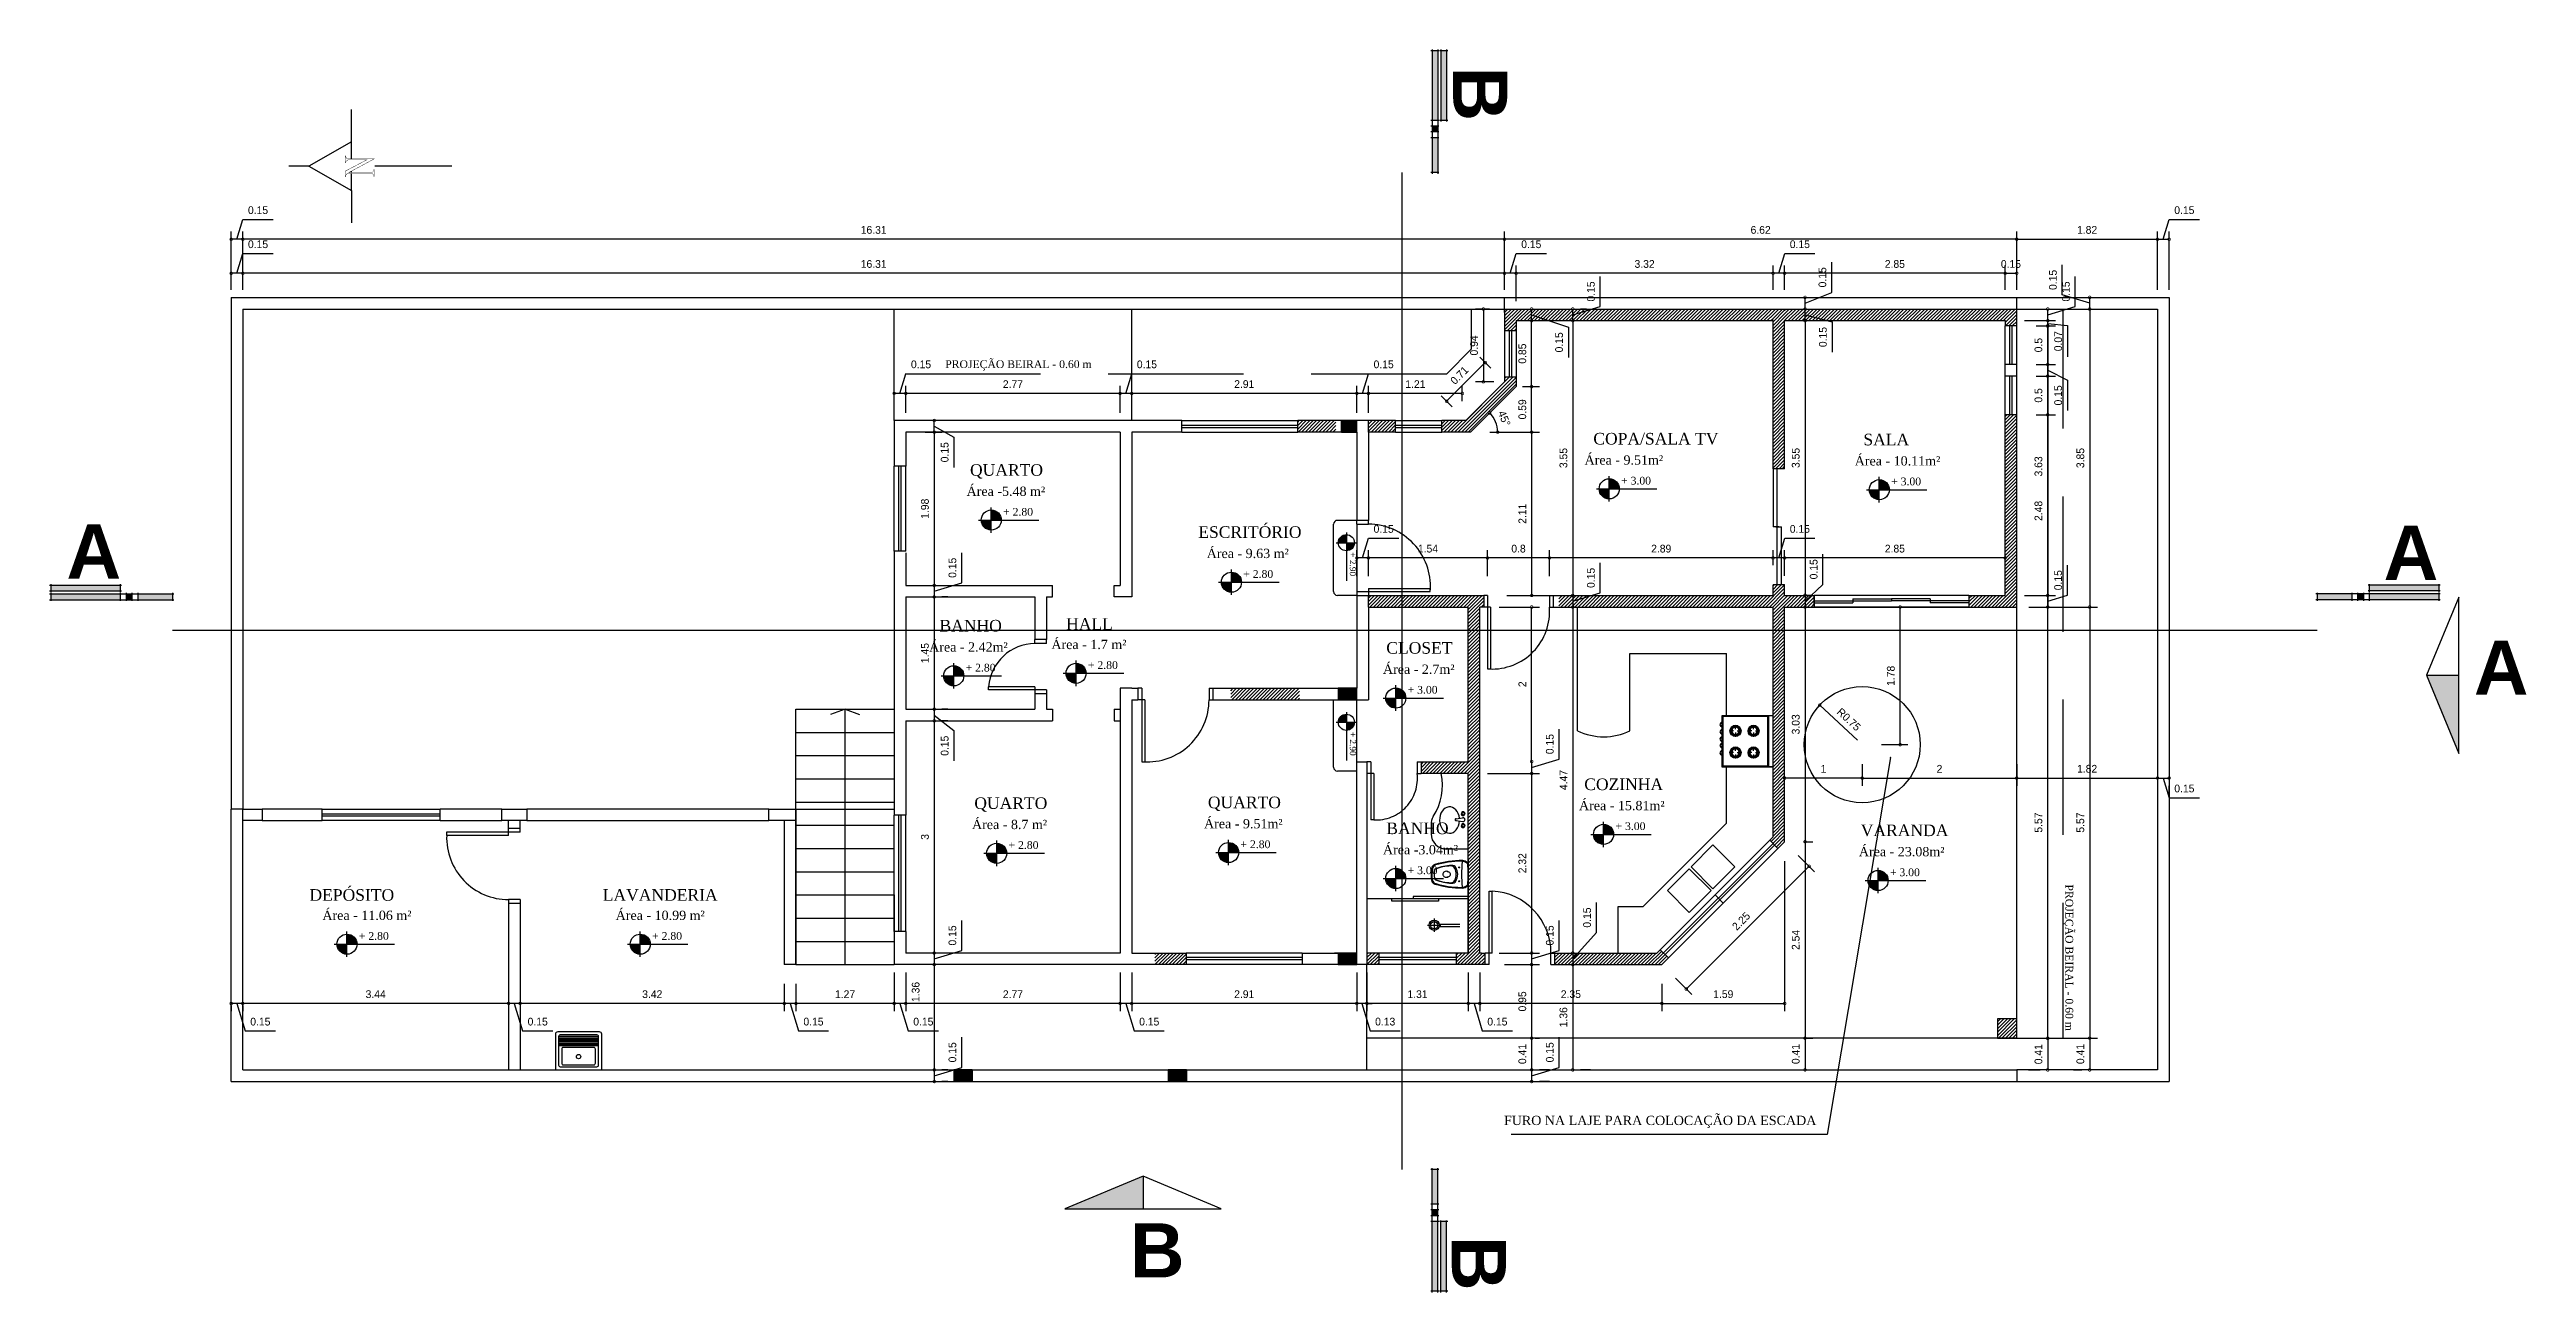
# Model space of a CAD drawing. Extents: x 130 to 509, y 87 to 225.
# Drawn here: x 282.43 to 314.45, y 121.23 to 137.29 of the extents above; entities that cross this region are included whole.
import ezdxf

# ---------------------------------------------------------------- set-up
doc = ezdxf.new("R2010")
doc.units = 0
doc.header["$LTSCALE"] = 7
doc.linetypes.add('ACAD_ISO05W100', pattern=[37.5, 24, -3, 0.5, -3, 0.5, -3, 0.5, -3])
doc.linetypes.add('HIDDEN', pattern=[0.375, 0.25, -0.125])
doc.layers.get('0').update_dxf_attribs({"linetype": 'CONTINUOUS'})
doc.layers.get('DEFPOINTS').update_dxf_attribs({"linetype": 'CONTINUOUS'})
for name, color, linetype in [('01', 7, 'CONTINUOUS'), ('02', 2, 'CONTINUOUS'), ('03', 3, 'CONTINUOUS'), ('04', 4, 'CONTINUOUS'), ('05', 5, 'CONTINUOUS'), ('06', 6, 'CONTINUOUS'), ('20', 2, 'CONTINUOUS'), ('20T', 2, 'HIDDEN'), ('30', 3, 'CONTINUOUS'), ('40', 4, 'CONTINUOUS'), ('60', 1, 'CONTINUOUS'), ('CORTE', 5, 'ACAD_ISO05W100'), ('COTAS', 7, 'CONTINUOUS'), ('CT', 8, 'CONTINUOUS'), ('TEXTO', 3, 'CONTINUOUS')]:
    doc.layers.add(name, color=color, linetype=linetype)
doc.styles.add('SANSSERIFBOLD', font='sasb____.pfb')
doc.styles.add('TIMES', font='times.ttf')
doc.dimstyles.get("Standard").update_dxf_attribs({"dimtxt": 0.18, "dimasz": 0.18, "dimexe": 0.18, "dimexo": 0.0625, "dimgap": 0.09, "dimtad": 0, "dimtih": 1, "dimtoh": 1, "dimdec": 4, "dimzin": 0, "dimdsep": 46, "dimtxsty": 'Standard', "dimcen": 0.09, "dimadec": 0, "dimazin": 0, "dimtfac": 1, "dimtdec": 4, "dimtofl": 0, "dimtmove": 0, "dimatfit": 3, "dimfxl": 1, "dimtolj": 1, "dimtzin": 0, "dimarcsym": 0})
pattern_1 = [(45, (0, -11.625876), (-0.0224506403, 0.0224506403), [])]

msp = doc.modelspace()

# ---------------------------------------------------------------- texts
at = {"layer": 'CORTE', "color": 4, "style": 'SANSSERIFBOLD'}
for s, p in [('A', (282.649, 130.456)), ('A', (312.601, 130.439)), ('A', (313.767, 128.954)), ('B', (296.395, 121.426))]:
    msp.add_text(s, height=0.7, dxfattribs=at).set_placement(p)
at = {"layer": 'TEXTO', "style": 'TIMES'}
for s, height, p in [('PROJEÇÃO BEIRAL - 0.60 m', 0.1, (294.008, 133.176)), ('COPA/SALA TV', 0.15, (302.385, 132.188)), ('SALA', 0.15, (305.876, 132.177)), ('QUARTO', 0.15, (294.328, 131.784)), ('Área - 9.51m²', 0.12, (302.272, 131.928)), ('Área - 10.11m²', 0.12, (305.764, 131.917)), ('Área -5.48 m²', 0.12, (294.284, 131.524)), ('+ 3.00', 0.1, (302.744, 131.671)), ('+ 3.00', 0.1, (306.235, 131.661)), ('+ 2.80', 0.1, (294.756, 131.268)), ('ESCRITÓRIO', 0.15, (297.279, 130.982)), ('Área - 9.63 m²', 0.12, (297.388, 130.721)), ('+ 2.80', 0.1, (297.86, 130.465)), ('Área - 2.42m²', 0.12, (293.8, 129.512)), ('BANHO', 0.15, (293.934, 129.772)), ('Área - 1.7 m²', 0.12, (295.38, 129.545)), ('HALL', 0.15, (295.571, 129.794)), ('+ 2.80', 0.1, (294.271, 129.255)), ('+ 2.80', 0.1, (295.852, 129.288)), ('Área - 2.7m²', 0.12, (299.666, 129.225)), ('CLOSET', 0.15, (299.709, 129.485)), ('+ 3.00', 0.1, (299.985, 128.969)), ('COZINHA', 0.15, (302.268, 127.723)), ('QUARTO', 0.15, (294.384, 127.479)), ('QUARTO', 0.15, (297.403, 127.489)), ('Área - 15.81m²', 0.12, (302.2, 127.463)), ('Área - 8.7 m²', 0.12, (294.354, 127.219)), ('Área - 9.51m²', 0.12, (297.353, 127.229)), ('BANHO', 0.15, (299.709, 127.154)), ('+ 3.00', 0.1, (302.672, 127.207)), ('VARANDA', 0.15, (305.842, 127.128)), ('+ 2.80', 0.1, (294.826, 126.963)), ('+ 2.80', 0.1, (297.824, 126.973)), ('Área -3.04m²', 0.12, (299.666, 126.893)), ('Área - 23.08m²', 0.12, (305.818, 126.868)), ('DEPÓSITO', 0.15, (285.79, 126.293)), ('+ 3.00', 0.1, (299.985, 126.637)), ('+ 3.00', 0.1, (306.219, 126.611)), ('Área - 11.06 m²', 0.12, (285.957, 126.045)), ('LAVANDERIA', 0.15, (289.581, 126.293)), ('Área - 10.99 m²', 0.12, (289.748, 126.045)), ('+ 2.80', 0.1, (286.428, 125.788)), ('+ 2.80', 0.1, (290.219, 125.788))]:
    msp.add_text(s, height=height, dxfattribs=at).set_placement(p)
for s, height, p in [('+ 2.90', 0.08, (299.238, 130.797)), ('+ 2.90', 0.08, (299.238, 128.477)), ('PROJEÇÃO BEIRAL - 0.60 m', 0.1, (308.488, 126.504))]:
    msp.add_text(s, height=height, rotation=270, dxfattribs=at).set_placement(p)
at = {"layer": 'TEXTO', "insert": (305.268, 123.436), "char_height": 0.12, "attachment_point": 6, "style": 'TIMES'}
msp.add_mtext('\\A1;FURO NA LAJE PARA COLOCAÇÃO DA ESCADA', dxfattribs=at)

# ---------------------------------------------------------------- blocks, each defined once
blk = doc.blocks.new('LOUÇA-29')
for p, q in [((-0.258, -0.325), (0.258, -0.325)), ((0.258, -0.331), (-0.258, -0.331)), ((-0.258, -0.345), (0.258, -0.345)), ((0.258, -0.351), (-0.258, -0.351)), ((-0.258, -0.365), (0.258, -0.365)), ((0.258, -0.372), (-0.258, -0.372)), ((-0.258, -0.386), (0.258, -0.386)), ((0.258, -0.392), (-0.258, -0.392)), ((-0.258, -0.406), (0.258, -0.406)), ((0.258, -0.412), (-0.258, -0.412)), ((-0.258, -0.426), (0.258, -0.426)), ((-0.251, -0.447), (0.251, -0.447))]:
    blk.add_line(p, q)
for points in [[(-0.269, -0.492), (0.269, -0.492, 0.414214), (0.299, -0.461), (0.299, -0.01, 0.414214), (0.289, 0), (-0.289, 0, 0.414214), (-0.299, -0.01), (-0.299, -0.461, 0.414214)], [(-0.198, -0.289), (0.198, -0.289, 0.414214), (0.218, -0.269), (0.218, -0.086, 0.414214), (0.198, -0.066), (-0.198, -0.066, 0.414214), (-0.218, -0.086), (-0.218, -0.269, 0.414214)]]:
    blk.add_lwpolyline(points, format="xyb", close=True)
for points in [[(0.258, -0.281), (0.258, -0.061, 0.414214), (0.238, -0.041), (-0.238, -0.041, 0.414214), (-0.258, -0.061), (-0.258, -0.281)], [(-0.258, -0.282), (-0.258, -0.301, 0.414214), (-0.248, -0.311), (-0.236, -0.311), (0.234, -0.311), (0.248, -0.311, 0.414214), (0.258, -0.301), (0.258, -0.282)], [(-0.258, -0.309), (-0.258, -0.431, 0.414214), (-0.238, -0.451), (0.238, -0.451, 0.414214), (0.258, -0.431), (0.258, -0.309, 0.414214)]]:
    blk.add_lwpolyline(points, format="xyb")
blk.add_lwpolyline([(0.258, -0.432), (-0.258, -0.432)])
blk.add_circle((0, -0.172), 0.0284)
blk = doc.blocks.new('_DOTSMALL')
at = {"color": 0, "linetype": 'ByBlock', "const_width": 0.5}
blk.add_lwpolyline([(-0.0625, 0, 1), (0.0625, 0, 1)], format="xyb", close=True, dxfattribs=at)
blk = doc.blocks.new('*D83')
at = {"layer": 'COTAS', "color": 0}
for p, q in [((308.108, 130.088), (308.359, 130.088)), ((308.259, 124.518), (308.259, 130.088))]:
    blk.add_line(p, q, dxfattribs=at)
at = {"layer": 'DEFPOINTS', "color": 0}
for p in [(307.858, 130.088), (308.259, 130.088), (307.847, 124.518)]:
    blk.add_point(p, dxfattribs=at)
at = {"layer": 'COTAS', "color": 0, "xscale": 0.07, "yscale": 0.07, "zscale": 0.07}
for p, rotation in [((308.259, 130.088), 90), ((308.259, 124.518), 270)]:
    blk.add_blockref('_DOTSMALL', p, dxfattribs=dict(at, rotation=rotation))
at = {"layer": 'COTAS', "color": 2, "insert": (308.139, 127.303), "char_height": 0.1, "attachment_point": 5, "rotation": 90}
blk.add_mtext('\\A1;5.57', dxfattribs=at)
blk = doc.blocks.new('*D84')
at = {"layer": 'COTAS', "color": 0}
for p, q in [((308.108, 132.572), (308.359, 132.572)), ((308.259, 130.088), (308.259, 132.572))]:
    blk.add_line(p, q, dxfattribs=at)
at = {"layer": 'DEFPOINTS', "color": 0}
for p in [(307.858, 132.572), (308.259, 132.572), (307.858, 130.088)]:
    blk.add_point(p, dxfattribs=at)
at = {"layer": 'COTAS', "color": 0, "xscale": 0.07, "yscale": 0.07, "zscale": 0.07}
for p, rotation in [((308.259, 132.572), 90), ((308.259, 130.088), 270)]:
    blk.add_blockref('_DOTSMALL', p, dxfattribs=dict(at, rotation=rotation))
at = {"layer": 'COTAS', "color": 2, "insert": (308.139, 131.33), "char_height": 0.1, "attachment_point": 5, "rotation": 90}
blk.add_mtext('\\A1;2.48', dxfattribs=at)
blk = doc.blocks.new('*D85')
at = {"layer": 'COTAS', "color": 0}
for p, q in [((308.108, 133.072), (308.359, 133.072)), ((308.259, 132.572), (308.259, 133.072))]:
    blk.add_line(p, q, dxfattribs=at)
at = {"layer": 'DEFPOINTS', "color": 0}
for p in [(307.858, 133.072), (308.259, 133.072), (307.858, 132.572)]:
    blk.add_point(p, dxfattribs=at)
at = {"layer": 'COTAS', "color": 0, "xscale": 0.07, "yscale": 0.07, "zscale": 0.07}
for p, rotation in [((308.259, 133.072), 90), ((308.259, 132.572), 270)]:
    blk.add_blockref('_DOTSMALL', p, dxfattribs=dict(at, rotation=rotation))
at = {"layer": 'COTAS', "color": 2, "insert": (308.139, 132.822), "char_height": 0.1, "attachment_point": 5, "rotation": 90}
blk.add_mtext('\\A1;0.5', dxfattribs=at)
blk = doc.blocks.new('*D86')
at = {"layer": 'COTAS', "color": 0}
for p, q in [((308.108, 133.222), (308.359, 133.222)), ((308.259, 133.072), (308.259, 133.222)), ((308.259, 133.147), (308.514, 133.018)), ((308.514, 133.018), (308.514, 132.628))]:
    blk.add_line(p, q, dxfattribs=at)
at = {"layer": 'DEFPOINTS', "color": 0}
for p in [(307.858, 133.222), (308.259, 133.222), (307.858, 133.072)]:
    blk.add_point(p, dxfattribs=at)
at = {"layer": 'COTAS', "color": 0, "xscale": 0.07, "yscale": 0.07, "zscale": 0.07}
for p, rotation in [((308.259, 133.222), 90), ((308.259, 133.072), 270)]:
    blk.add_blockref('_DOTSMALL', p, dxfattribs=dict(at, rotation=rotation))
at = {"layer": 'COTAS', "color": 2, "insert": (308.394, 132.823), "char_height": 0.1, "attachment_point": 5, "rotation": 90}
blk.add_mtext('\\A1;0.15', dxfattribs=at)
blk = doc.blocks.new('*D87')
at = {"layer": 'COTAS', "color": 0}
for p, q in [((308.108, 133.722), (308.359, 133.722)), ((308.259, 133.222), (308.259, 133.722))]:
    blk.add_line(p, q, dxfattribs=at)
at = {"layer": 'DEFPOINTS', "color": 0}
for p in [(307.858, 133.722), (308.259, 133.722), (307.858, 133.222)]:
    blk.add_point(p, dxfattribs=at)
at = {"layer": 'COTAS', "color": 0, "xscale": 0.07, "yscale": 0.07, "zscale": 0.07}
for p, rotation in [((308.259, 133.722), 90), ((308.259, 133.222), 270)]:
    blk.add_blockref('_DOTSMALL', p, dxfattribs=dict(at, rotation=rotation))
at = {"layer": 'COTAS', "color": 2, "insert": (308.139, 133.472), "char_height": 0.1, "attachment_point": 5, "rotation": 90}
blk.add_mtext('\\A1;0.5', dxfattribs=at)
blk = doc.blocks.new('*D88')
at = {"layer": 'COTAS', "color": 0}
for p, q in [((308.259, 133.722), (308.259, 130.088)), ((308.013, 130.088), (308.159, 130.088))]:
    blk.add_line(p, q, dxfattribs=at)
at = {"layer": 'DEFPOINTS', "color": 0}
for p in [(307.858, 133.722), (308.259, 130.088), (308.263, 130.088)]:
    blk.add_point(p, dxfattribs=at)
at = {"layer": 'COTAS', "color": 0, "xscale": 0.07, "yscale": 0.07, "zscale": 0.07}
for p, rotation in [((308.259, 133.722), 90), ((308.259, 130.088), 270)]:
    blk.add_blockref('_DOTSMALL', p, dxfattribs=dict(at, rotation=rotation))
at = {"layer": 'COTAS', "color": 2, "insert": (308.139, 131.905), "char_height": 0.1, "attachment_point": 5, "rotation": 90}
blk.add_mtext('\\A1;3.63', dxfattribs=at)
blk = doc.blocks.new('*D89')
at = {"layer": 'COTAS', "color": 0}
for p, q in [((308.514, 130.24), (308.514, 130.63)), ((307.958, 130.238), (308.359, 130.238)), ((308.259, 130.163), (308.514, 130.24)), ((308.259, 130.088), (308.259, 130.238))]:
    blk.add_line(p, q, dxfattribs=at)
at = {"layer": 'DEFPOINTS', "color": 0}
for p in [(307.708, 130.238), (308.259, 130.238), (308.263, 130.088)]:
    blk.add_point(p, dxfattribs=at)
at = {"layer": 'COTAS', "color": 0, "xscale": 0.07, "yscale": 0.07, "zscale": 0.07}
for p, rotation in [((308.259, 130.238), 90), ((308.259, 130.088), 270)]:
    blk.add_blockref('_DOTSMALL', p, dxfattribs=dict(at, rotation=rotation))
at = {"layer": 'COTAS', "color": 2, "insert": (308.394, 130.435), "char_height": 0.1, "attachment_point": 5, "rotation": 90}
blk.add_mtext('\\A1;0.15', dxfattribs=at)
blk = doc.blocks.new('*D90')
at = {"layer": 'COTAS', "color": 0}
for p, q in [((308.259, 133.788), (308.259, 133.858)), ((307.958, 133.788), (308.359, 133.788)), ((308.259, 133.718), (308.259, 133.788)), ((308.259, 133.718), (308.259, 133.788)), ((308.259, 133.753), (308.514, 133.726)), ((308.259, 133.718), (308.259, 133.648)), ((308.514, 133.726), (308.514, 133.319))]:
    blk.add_line(p, q, dxfattribs=at)
at = {"layer": 'DEFPOINTS', "color": 0}
for p in [(307.708, 133.788), (308.259, 133.788), (308.259, 133.718)]:
    blk.add_point(p, dxfattribs=at)
at = {"layer": 'COTAS', "color": 0, "xscale": 0.07, "yscale": 0.07, "zscale": 0.07}
for p, rotation in [((308.259, 133.788), 270), ((308.259, 133.718), 90)]:
    blk.add_blockref('_DOTSMALL', p, dxfattribs=dict(at, rotation=rotation))
at = {"layer": 'COTAS', "color": 2, "insert": (308.394, 133.523), "char_height": 0.1, "attachment_point": 5, "rotation": 90}
blk.add_mtext('\\A1;0.07', dxfattribs=at)
blk = doc.blocks.new('*D91')
at = {"layer": 'COTAS', "color": 0}
for p, q in [((308.614, 133.97), (308.614, 134.36)), ((307.958, 133.938), (308.359, 133.938)), ((308.259, 133.863), (308.614, 133.97)), ((308.259, 133.788), (308.259, 133.938))]:
    blk.add_line(p, q, dxfattribs=at)
at = {"layer": 'DEFPOINTS', "color": 0}
for p in [(307.708, 133.938), (308.259, 133.938), (307.708, 133.788)]:
    blk.add_point(p, dxfattribs=at)
at = {"layer": 'COTAS', "color": 0, "xscale": 0.07, "yscale": 0.07, "zscale": 0.07}
for p, rotation in [((308.259, 133.938), 90), ((308.259, 133.788), 270)]:
    blk.add_blockref('_DOTSMALL', p, dxfattribs=dict(at, rotation=rotation))
at = {"layer": 'COTAS', "color": 2, "insert": (308.494, 134.165), "char_height": 0.1, "attachment_point": 5, "rotation": 90}
blk.add_mtext('\\A1;0.15', dxfattribs=at)
blk = doc.blocks.new('*D92')
at = {"layer": 'COTAS', "color": 0}
for p, q in [((308.259, 124.514), (308.259, 124.108)), ((308.009, 124.108), (308.159, 124.108))]:
    blk.add_line(p, q, dxfattribs=at)
at = {"layer": 'DEFPOINTS', "color": 0}
for p in [(308.259, 124.514), (308.259, 124.108), (308.259, 124.108)]:
    blk.add_point(p, dxfattribs=at)
at = {"layer": 'COTAS', "color": 0, "xscale": 0.07, "yscale": 0.07, "zscale": 0.07}
for p, rotation in [((308.259, 124.514), 90), ((308.259, 124.108), 270)]:
    blk.add_blockref('_DOTSMALL', p, dxfattribs=dict(at, rotation=rotation))
at = {"layer": 'COTAS', "color": 2, "insert": (308.139, 124.311), "char_height": 0.1, "attachment_point": 5, "rotation": 90}
blk.add_mtext('\\A1;0.41', dxfattribs=at)
blk = doc.blocks.new('*D93')
at = {"color": 0, "linetype": 'ByBlock'}
for p, q in [((301.049, 143.974), (301.688, 143.974)), ((301.588, 143.974), (301.588, 141.864)), ((301.268, 141.864), (301.688, 141.864))]:
    blk.add_line(p, q, dxfattribs=at)
at = {"layer": 'DEFPOINTS', "color": 0, "linetype": 'ByBlock'}
for p in [(300.799, 143.974), (301.018, 141.864), (301.588, 141.864)]:
    blk.add_point(p, dxfattribs=at)
at = {"color": 0, "linetype": 'ByBlock', "xscale": 0.07, "yscale": 0.07, "zscale": 0.07}
for p, rotation in [((301.588, 143.974), 90), ((301.588, 141.864), 270)]:
    blk.add_blockref('_DOTSMALL', p, dxfattribs=dict(at, rotation=rotation))
at = {"color": 2, "linetype": 'ByBlock', "insert": (301.468, 142.919), "char_height": 0.1, "attachment_point": 5, "rotation": 90}
blk.add_mtext('\\A1;2.11', dxfattribs=at)
blk = doc.blocks.new('*D94')
at = {"layer": 'COTAS', "color": 0}
for p, q in [((301.943, 128.122), (301.943, 128.512)), ((301.588, 128.015), (301.943, 128.122)), ((301.588, 128.093), (301.588, 127.938)), ((301.018, 127.938), (301.688, 127.938))]:
    blk.add_line(p, q, dxfattribs=at)
at = {"layer": 'DEFPOINTS', "color": 0}
for p in [(301.588, 128.093), (300.768, 127.938), (301.588, 127.938)]:
    blk.add_point(p, dxfattribs=at)
at = {"layer": 'COTAS', "color": 0, "xscale": 0.07, "yscale": 0.07, "zscale": 0.07}
for p, rotation in [((301.588, 128.093), 90), ((301.588, 127.938), 270)]:
    blk.add_blockref('_DOTSMALL', p, dxfattribs=dict(at, rotation=rotation))
at = {"layer": 'COTAS', "color": 2, "insert": (301.823, 128.317), "char_height": 0.1, "attachment_point": 5, "rotation": 90}
blk.add_mtext('\\A1;0.15', dxfattribs=at)
blk = doc.blocks.new('*D95')
at = {"layer": 'COTAS', "color": 0}
for p, q in [((301.588, 127.938), (301.588, 125.618)), ((301.168, 125.618), (301.688, 125.618))]:
    blk.add_line(p, q, dxfattribs=at)
at = {"layer": 'DEFPOINTS', "color": 0}
for p in [(300.768, 127.938), (300.918, 125.618), (301.588, 125.618)]:
    blk.add_point(p, dxfattribs=at)
at = {"layer": 'COTAS', "color": 0, "xscale": 0.07, "yscale": 0.07, "zscale": 0.07}
for p, rotation in [((301.588, 127.938), 90), ((301.588, 125.618), 270)]:
    blk.add_blockref('_DOTSMALL', p, dxfattribs=dict(at, rotation=rotation))
at = {"layer": 'COTAS', "color": 2, "insert": (301.468, 126.778), "char_height": 0.1, "attachment_point": 5, "rotation": 90}
blk.add_mtext('\\A1;2.32', dxfattribs=at)
blk = doc.blocks.new('*D96')
at = {"layer": 'COTAS', "color": 0}
for p, q in [((301.943, 125.65), (301.943, 126.04)), ((301.588, 125.543), (301.943, 125.65)), ((301.588, 125.618), (301.588, 125.468)), ((301.238, 125.468), (301.688, 125.468))]:
    blk.add_line(p, q, dxfattribs=at)
at = {"layer": 'DEFPOINTS', "color": 0}
for p in [(300.918, 125.618), (300.988, 125.468), (301.588, 125.468)]:
    blk.add_point(p, dxfattribs=at)
at = {"layer": 'COTAS', "color": 0, "xscale": 0.07, "yscale": 0.07, "zscale": 0.07}
for p, rotation in [((301.588, 125.618), 90), ((301.588, 125.468), 270)]:
    blk.add_blockref('_DOTSMALL', p, dxfattribs=dict(at, rotation=rotation))
at = {"layer": 'COTAS', "color": 2, "insert": (301.823, 125.845), "char_height": 0.1, "attachment_point": 5, "rotation": 90}
blk.add_mtext('\\A1;0.15', dxfattribs=at)
blk = doc.blocks.new('*D97')
at = {"color": 0, "linetype": 'ByBlock'}
for p, q in [((300.918, 136.994), (300.918, 136.492)), ((303.271, 136.844), (303.271, 136.492)), ((303.271, 136.592), (300.918, 136.592))]:
    blk.add_line(p, q, dxfattribs=at)
at = {"layer": 'DEFPOINTS', "color": 0, "linetype": 'ByBlock'}
for p in [(300.918, 137.244), (303.271, 137.094), (300.918, 136.592)]:
    blk.add_point(p, dxfattribs=at)
at = {"color": 0, "linetype": 'ByBlock', "xscale": 0.07, "yscale": 0.07, "zscale": 0.07, "rotation": 180}
blk.add_blockref('_DOTSMALL', (300.918, 136.592), dxfattribs=at)
at = {"color": 0, "linetype": 'ByBlock', "xscale": 0.07, "yscale": 0.07, "zscale": 0.07}
blk.add_blockref('_DOTSMALL', (303.271, 136.592), dxfattribs=at)
at = {"color": 2, "linetype": 'ByBlock', "insert": (302.095, 136.712), "char_height": 0.1, "attachment_point": 5}
blk.add_mtext('\\A1;2.35', dxfattribs=at)
blk = doc.blocks.new('*D98')
at = {"layer": 'COTAS', "color": 0}
for p, q in [((300.768, 125.368), (300.768, 124.866)), ((300.918, 124.966), (300.768, 124.966)), ((300.843, 124.966), (300.95, 124.611)), ((300.95, 124.611), (301.34, 124.611))]:
    blk.add_line(p, q, dxfattribs=at)
at = {"layer": 'DEFPOINTS', "color": 0}
for p in [(300.768, 125.618), (300.918, 125.618), (300.768, 124.966)]:
    blk.add_point(p, dxfattribs=at)
at = {"layer": 'COTAS', "color": 0, "xscale": 0.07, "yscale": 0.07, "zscale": 0.07, "rotation": 180}
blk.add_blockref('_DOTSMALL', (300.768, 124.966), dxfattribs=at)
at = {"layer": 'COTAS', "color": 0, "xscale": 0.07, "yscale": 0.07, "zscale": 0.07}
blk.add_blockref('_DOTSMALL', (300.918, 124.966), dxfattribs=at)
at = {"layer": 'COTAS', "color": 2, "insert": (301.145, 124.731), "char_height": 0.1, "attachment_point": 5}
blk.add_mtext('\\A1;0.15', dxfattribs=at)
blk = doc.blocks.new('*D99')
at = {"layer": 'COTAS', "color": 0}
for p, q in [((299.458, 125.368), (299.458, 124.866)), ((300.768, 124.966), (299.458, 124.966))]:
    blk.add_line(p, q, dxfattribs=at)
at = {"layer": 'DEFPOINTS', "color": 0}
for p in [(299.458, 125.618), (300.768, 125.618), (299.458, 124.966)]:
    blk.add_point(p, dxfattribs=at)
at = {"layer": 'COTAS', "color": 0, "xscale": 0.07, "yscale": 0.07, "zscale": 0.07, "rotation": 180}
blk.add_blockref('_DOTSMALL', (299.458, 124.966), dxfattribs=at)
at = {"layer": 'COTAS', "color": 0, "xscale": 0.07, "yscale": 0.07, "zscale": 0.07}
blk.add_blockref('_DOTSMALL', (300.768, 124.966), dxfattribs=at)
at = {"layer": 'COTAS', "color": 2, "insert": (300.113, 125.086), "char_height": 0.1, "attachment_point": 5}
blk.add_mtext('\\A1;1.31', dxfattribs=at)
blk = doc.blocks.new('*D100')
at = {"layer": 'COTAS', "color": 0}
for p, q in [((299.328, 125.368), (299.328, 124.866)), ((299.328, 124.966), (299.258, 124.966)), ((299.458, 124.966), (299.328, 124.966)), ((299.458, 124.966), (299.328, 124.966)), ((299.393, 124.966), (299.5, 124.611)), ((299.458, 124.966), (299.528, 124.966)), ((299.5, 124.611), (299.89, 124.611))]:
    blk.add_line(p, q, dxfattribs=at)
at = {"layer": 'DEFPOINTS', "color": 0}
for p in [(299.328, 125.618), (299.458, 125.618), (299.328, 124.966)]:
    blk.add_point(p, dxfattribs=at)
at = {"layer": 'COTAS', "color": 0, "xscale": 0.07, "yscale": 0.07, "zscale": 0.07}
blk.add_blockref('_DOTSMALL', (299.328, 124.966), dxfattribs=at)
at = {"layer": 'COTAS', "color": 0, "xscale": 0.07, "yscale": 0.07, "zscale": 0.07, "rotation": 180}
blk.add_blockref('_DOTSMALL', (299.458, 124.966), dxfattribs=at)
at = {"layer": 'COTAS', "color": 2, "insert": (299.695, 124.731), "char_height": 0.1, "attachment_point": 5}
blk.add_mtext('\\A1;0.13', dxfattribs=at)
blk = doc.blocks.new('*D101')
at = {"layer": 'COTAS', "color": 0}
for p, q in [((296.418, 125.368), (296.418, 124.866)), ((299.328, 124.966), (296.418, 124.966))]:
    blk.add_line(p, q, dxfattribs=at)
at = {"layer": 'DEFPOINTS', "color": 0}
for p in [(296.418, 125.618), (299.328, 125.618), (296.418, 124.966)]:
    blk.add_point(p, dxfattribs=at)
at = {"layer": 'COTAS', "color": 0, "xscale": 0.07, "yscale": 0.07, "zscale": 0.07, "rotation": 180}
blk.add_blockref('_DOTSMALL', (296.418, 124.966), dxfattribs=at)
at = {"layer": 'COTAS', "color": 0, "xscale": 0.07, "yscale": 0.07, "zscale": 0.07}
blk.add_blockref('_DOTSMALL', (299.328, 124.966), dxfattribs=at)
at = {"layer": 'COTAS', "color": 2, "insert": (297.873, 125.086), "char_height": 0.1, "attachment_point": 5}
blk.add_mtext('\\A1;2.91', dxfattribs=at)
blk = doc.blocks.new('*D102')
at = {"layer": 'COTAS', "color": 0}
for p, q in [((296.268, 125.368), (296.268, 124.866)), ((296.418, 124.966), (296.268, 124.966)), ((296.343, 124.966), (296.45, 124.611)), ((296.45, 124.611), (296.84, 124.611))]:
    blk.add_line(p, q, dxfattribs=at)
at = {"layer": 'DEFPOINTS', "color": 0}
for p in [(296.268, 125.618), (296.418, 125.618), (296.268, 124.966)]:
    blk.add_point(p, dxfattribs=at)
at = {"layer": 'COTAS', "color": 0, "xscale": 0.07, "yscale": 0.07, "zscale": 0.07, "rotation": 180}
blk.add_blockref('_DOTSMALL', (296.268, 124.966), dxfattribs=at)
at = {"layer": 'COTAS', "color": 0, "xscale": 0.07, "yscale": 0.07, "zscale": 0.07}
blk.add_blockref('_DOTSMALL', (296.418, 124.966), dxfattribs=at)
at = {"layer": 'COTAS', "color": 2, "insert": (296.645, 124.731), "char_height": 0.1, "attachment_point": 5}
blk.add_mtext('\\A1;0.15', dxfattribs=at)
blk = doc.blocks.new('*D103')
at = {"layer": 'COTAS', "color": 0}
for p, q in [((293.498, 125.368), (293.498, 124.866)), ((296.268, 124.966), (293.498, 124.966))]:
    blk.add_line(p, q, dxfattribs=at)
at = {"layer": 'DEFPOINTS', "color": 0}
for p in [(293.498, 125.618), (296.268, 125.618), (293.498, 124.966)]:
    blk.add_point(p, dxfattribs=at)
at = {"layer": 'COTAS', "color": 0, "xscale": 0.07, "yscale": 0.07, "zscale": 0.07, "rotation": 180}
blk.add_blockref('_DOTSMALL', (293.498, 124.966), dxfattribs=at)
at = {"layer": 'COTAS', "color": 0, "xscale": 0.07, "yscale": 0.07, "zscale": 0.07}
blk.add_blockref('_DOTSMALL', (296.268, 124.966), dxfattribs=at)
at = {"layer": 'COTAS', "color": 2, "insert": (294.883, 125.086), "char_height": 0.1, "attachment_point": 5}
blk.add_mtext('\\A1;2.77', dxfattribs=at)
blk = doc.blocks.new('*D104')
at = {"layer": 'COTAS', "color": 0}
for p, q in [((293.348, 125.368), (293.348, 124.866)), ((293.498, 124.966), (293.348, 124.966)), ((293.423, 124.966), (293.53, 124.611)), ((293.53, 124.611), (293.92, 124.611))]:
    blk.add_line(p, q, dxfattribs=at)
at = {"layer": 'DEFPOINTS', "color": 0}
for p in [(293.348, 125.618), (293.498, 125.618), (293.348, 124.966)]:
    blk.add_point(p, dxfattribs=at)
at = {"layer": 'COTAS', "color": 0, "xscale": 0.07, "yscale": 0.07, "zscale": 0.07, "rotation": 180}
blk.add_blockref('_DOTSMALL', (293.348, 124.966), dxfattribs=at)
at = {"layer": 'COTAS', "color": 0, "xscale": 0.07, "yscale": 0.07, "zscale": 0.07}
blk.add_blockref('_DOTSMALL', (293.498, 124.966), dxfattribs=at)
at = {"layer": 'COTAS', "color": 2, "insert": (293.725, 124.731), "char_height": 0.1, "attachment_point": 5}
blk.add_mtext('\\A1;0.15', dxfattribs=at)
blk = doc.blocks.new('*D105')
at = {"layer": 'COTAS', "color": 0}
for p, q in [((292.078, 125.218), (292.078, 124.866)), ((293.348, 124.966), (292.078, 124.966))]:
    blk.add_line(p, q, dxfattribs=at)
at = {"layer": 'DEFPOINTS', "color": 0}
for p in [(293.348, 125.618), (292.078, 125.468), (292.078, 124.966)]:
    blk.add_point(p, dxfattribs=at)
at = {"layer": 'COTAS', "color": 0, "xscale": 0.07, "yscale": 0.07, "zscale": 0.07, "rotation": 180}
blk.add_blockref('_DOTSMALL', (292.078, 124.966), dxfattribs=at)
at = {"layer": 'COTAS', "color": 0, "xscale": 0.07, "yscale": 0.07, "zscale": 0.07}
blk.add_blockref('_DOTSMALL', (293.348, 124.966), dxfattribs=at)
at = {"layer": 'COTAS', "color": 2, "insert": (292.713, 125.086), "char_height": 0.1, "attachment_point": 5}
blk.add_mtext('\\A1;1.27', dxfattribs=at)
blk = doc.blocks.new('*D106')
at = {"layer": 'COTAS', "color": 0}
for p, q in [((291.928, 125.218), (291.928, 124.866)), ((292.078, 124.966), (291.928, 124.966)), ((292.003, 124.966), (292.11, 124.611)), ((292.11, 124.611), (292.5, 124.611))]:
    blk.add_line(p, q, dxfattribs=at)
at = {"layer": 'DEFPOINTS', "color": 0}
for p in [(291.928, 125.468), (292.078, 125.468), (291.928, 124.966)]:
    blk.add_point(p, dxfattribs=at)
at = {"layer": 'COTAS', "color": 0, "xscale": 0.07, "yscale": 0.07, "zscale": 0.07, "rotation": 180}
blk.add_blockref('_DOTSMALL', (291.928, 124.966), dxfattribs=at)
at = {"layer": 'COTAS', "color": 0, "xscale": 0.07, "yscale": 0.07, "zscale": 0.07}
blk.add_blockref('_DOTSMALL', (292.078, 124.966), dxfattribs=at)
at = {"layer": 'COTAS', "color": 2, "insert": (292.305, 124.731), "char_height": 0.1, "attachment_point": 5}
blk.add_mtext('\\A1;0.15', dxfattribs=at)
blk = doc.blocks.new('*D107')
at = {"layer": 'COTAS', "color": 0}
for p, q in [((291.928, 124.966), (288.513, 124.966)), ((288.513, 124.94), (288.513, 124.866))]:
    blk.add_line(p, q, dxfattribs=at)
at = {"layer": 'DEFPOINTS', "color": 0}
for p in [(288.513, 125.19), (291.928, 125.468), (288.513, 124.966)]:
    blk.add_point(p, dxfattribs=at)
at = {"layer": 'COTAS', "color": 0, "xscale": 0.07, "yscale": 0.07, "zscale": 0.07, "rotation": 180}
blk.add_blockref('_DOTSMALL', (288.513, 124.966), dxfattribs=at)
at = {"layer": 'COTAS', "color": 0, "xscale": 0.07, "yscale": 0.07, "zscale": 0.07}
blk.add_blockref('_DOTSMALL', (291.928, 124.966), dxfattribs=at)
at = {"layer": 'COTAS', "color": 2, "insert": (290.221, 125.086), "char_height": 0.1, "attachment_point": 5}
blk.add_mtext('\\A1;3.42', dxfattribs=at)
blk = doc.blocks.new('*D108')
at = {"layer": 'COTAS', "color": 0}
for p, q in [((288.513, 124.966), (288.363, 124.966)), ((288.363, 124.94), (288.363, 124.866)), ((288.438, 124.966), (288.545, 124.611)), ((288.545, 124.611), (288.935, 124.611))]:
    blk.add_line(p, q, dxfattribs=at)
at = {"layer": 'DEFPOINTS', "color": 0}
for p in [(288.363, 125.19), (288.513, 125.19), (288.363, 124.966)]:
    blk.add_point(p, dxfattribs=at)
at = {"layer": 'COTAS', "color": 0, "xscale": 0.07, "yscale": 0.07, "zscale": 0.07, "rotation": 180}
blk.add_blockref('_DOTSMALL', (288.363, 124.966), dxfattribs=at)
at = {"layer": 'COTAS', "color": 0, "xscale": 0.07, "yscale": 0.07, "zscale": 0.07}
blk.add_blockref('_DOTSMALL', (288.513, 124.966), dxfattribs=at)
at = {"layer": 'COTAS', "color": 2, "insert": (288.74, 124.731), "char_height": 0.1, "attachment_point": 5}
blk.add_mtext('\\A1;0.15', dxfattribs=at)
blk = doc.blocks.new('*D109')
at = {"layer": 'COTAS', "color": 0}
for p, q in [((288.363, 124.966), (284.928, 124.966)), ((284.928, 124.94), (284.928, 124.866))]:
    blk.add_line(p, q, dxfattribs=at)
at = {"layer": 'DEFPOINTS', "color": 0}
for p in [(284.928, 125.19), (288.363, 125.19), (284.928, 124.966)]:
    blk.add_point(p, dxfattribs=at)
at = {"layer": 'COTAS', "color": 0, "xscale": 0.07, "yscale": 0.07, "zscale": 0.07, "rotation": 180}
blk.add_blockref('_DOTSMALL', (284.928, 124.966), dxfattribs=at)
at = {"layer": 'COTAS', "color": 0, "xscale": 0.07, "yscale": 0.07, "zscale": 0.07}
blk.add_blockref('_DOTSMALL', (288.363, 124.966), dxfattribs=at)
at = {"layer": 'COTAS', "color": 2, "insert": (286.646, 125.086), "char_height": 0.1, "attachment_point": 5}
blk.add_mtext('\\A1;3.44', dxfattribs=at)
blk = doc.blocks.new('*D110')
at = {"layer": 'COTAS', "color": 0}
for p, q in [((284.928, 124.966), (284.778, 124.966)), ((284.778, 124.94), (284.778, 124.866)), ((284.853, 124.966), (284.96, 124.611)), ((284.96, 124.611), (285.35, 124.611))]:
    blk.add_line(p, q, dxfattribs=at)
at = {"layer": 'DEFPOINTS', "color": 0}
for p in [(284.778, 125.19), (284.928, 125.19), (284.778, 124.966)]:
    blk.add_point(p, dxfattribs=at)
at = {"layer": 'COTAS', "color": 0, "xscale": 0.07, "yscale": 0.07, "zscale": 0.07, "rotation": 180}
blk.add_blockref('_DOTSMALL', (284.778, 124.966), dxfattribs=at)
at = {"layer": 'COTAS', "color": 0, "xscale": 0.07, "yscale": 0.07, "zscale": 0.07}
blk.add_blockref('_DOTSMALL', (284.928, 124.966), dxfattribs=at)
at = {"layer": 'COTAS', "color": 2, "insert": (285.155, 124.731), "char_height": 0.1, "attachment_point": 5}
blk.add_mtext('\\A1;0.15', dxfattribs=at)
blk = doc.blocks.new('*D111')
at = {"layer": 'COTAS', "color": 0}
for p, q in [((304.858, 126.806), (304.858, 124.866)), ((303.271, 124.966), (304.858, 124.966))]:
    blk.add_line(p, q, dxfattribs=at)
at = {"layer": 'DEFPOINTS', "color": 0}
for p in [(304.858, 127.056), (303.271, 125.468), (304.858, 124.966)]:
    blk.add_point(p, dxfattribs=at)
at = {"layer": 'COTAS', "color": 0, "xscale": 0.07, "yscale": 0.07, "zscale": 0.07, "rotation": 180}
blk.add_blockref('_DOTSMALL', (303.271, 124.966), dxfattribs=at)
at = {"layer": 'COTAS', "color": 0, "xscale": 0.07, "yscale": 0.07, "zscale": 0.07}
blk.add_blockref('_DOTSMALL', (304.858, 124.966), dxfattribs=at)
at = {"layer": 'COTAS', "color": 2, "insert": (304.065, 125.086), "char_height": 0.1, "attachment_point": 5}
blk.add_mtext('\\A1;1.59', dxfattribs=at)
blk = doc.blocks.new('*D112')
at = {"color": 0, "linetype": 'ByBlock'}
for p, q in [((303.587, 136.778), (305.175, 138.365)), ((305.035, 138.505), (305.246, 138.295)), ((303.447, 136.917), (303.658, 136.707))]:
    blk.add_line(p, q, dxfattribs=at)
at = {"layer": 'DEFPOINTS', "color": 0, "linetype": 'ByBlock'}
for p in [(304.858, 138.682), (305.175, 138.365), (303.271, 137.094)]:
    blk.add_point(p, dxfattribs=at)
at = {"color": 0, "linetype": 'ByBlock', "xscale": 0.07, "yscale": 0.07, "zscale": 0.07}
for p, rotation in [((305.175, 138.365), 45.00000000000053), ((303.587, 136.778), 225.0000000000005)]:
    blk.add_blockref('_DOTSMALL', p, dxfattribs=dict(at, rotation=rotation))
at = {"color": 2, "linetype": 'ByBlock', "insert": (304.296, 137.656), "char_height": 0.1, "attachment_point": 5, "rotation": 45}
blk.add_mtext('\\A1;2.25', dxfattribs=at)
blk = doc.blocks.new('*D113')
at = {"color": 0, "linetype": 'ByBlock'}
for p, q in [((307.708, 145.814), (307.708, 146.126)), ((307.708, 146.026), (307.858, 146.026)), ((307.858, 145.814), (307.858, 146.126))]:
    blk.add_line(p, q, dxfattribs=at)
at = {"layer": 'DEFPOINTS', "color": 0, "linetype": 'ByBlock'}
for p in [(307.858, 146.026), (307.708, 145.564), (307.858, 145.564)]:
    blk.add_point(p, dxfattribs=at)
at = {"color": 0, "linetype": 'ByBlock', "xscale": 0.07, "yscale": 0.07, "zscale": 0.07, "rotation": 180}
blk.add_blockref('_DOTSMALL', (307.708, 146.026), dxfattribs=at)
at = {"color": 0, "linetype": 'ByBlock', "xscale": 0.07, "yscale": 0.07, "zscale": 0.07}
blk.add_blockref('_DOTSMALL', (307.858, 146.026), dxfattribs=at)
at = {"color": 2, "linetype": 'ByBlock', "insert": (307.783, 146.146), "char_height": 0.1, "attachment_point": 5}
blk.add_mtext('\\A1;0.15', dxfattribs=at)
blk = doc.blocks.new('*D114')
at = {"layer": 'COTAS', "color": 0}
for p, q in [((304.858, 134.188), (304.858, 134.5)), ((307.708, 134.4), (304.858, 134.4))]:
    blk.add_line(p, q, dxfattribs=at)
at = {"layer": 'DEFPOINTS', "color": 0}
for p in [(304.858, 134.4), (304.858, 133.938), (307.708, 133.938)]:
    blk.add_point(p, dxfattribs=at)
at = {"layer": 'COTAS', "color": 0, "xscale": 0.07, "yscale": 0.07, "zscale": 0.07, "rotation": 180}
blk.add_blockref('_DOTSMALL', (304.858, 134.4), dxfattribs=at)
at = {"layer": 'COTAS', "color": 0, "xscale": 0.07, "yscale": 0.07, "zscale": 0.07}
blk.add_blockref('_DOTSMALL', (307.708, 134.4), dxfattribs=at)
at = {"layer": 'COTAS', "color": 2, "insert": (306.283, 134.52), "char_height": 0.1, "attachment_point": 5}
blk.add_mtext('\\A1;2.85', dxfattribs=at)
blk = doc.blocks.new('*D115')
at = {"layer": 'COTAS', "color": 0}
for p, q in [((304.708, 134.188), (304.708, 134.5)), ((304.783, 134.4), (304.86, 134.655)), ((304.86, 134.655), (305.25, 134.655)), ((304.858, 134.4), (304.708, 134.4))]:
    blk.add_line(p, q, dxfattribs=at)
at = {"layer": 'DEFPOINTS', "color": 0}
for p in [(304.708, 134.4), (304.708, 133.938), (304.858, 133.938)]:
    blk.add_point(p, dxfattribs=at)
at = {"layer": 'COTAS', "color": 0, "xscale": 0.07, "yscale": 0.07, "zscale": 0.07, "rotation": 180}
blk.add_blockref('_DOTSMALL', (304.708, 134.4), dxfattribs=at)
at = {"layer": 'COTAS', "color": 0, "xscale": 0.07, "yscale": 0.07, "zscale": 0.07}
blk.add_blockref('_DOTSMALL', (304.858, 134.4), dxfattribs=at)
at = {"layer": 'COTAS', "color": 2, "insert": (305.055, 134.775), "char_height": 0.1, "attachment_point": 5}
blk.add_mtext('\\A1;0.15', dxfattribs=at)
blk = doc.blocks.new('*D116')
at = {"layer": 'COTAS', "color": 0}
for p, q in [((301.387, 134.038), (301.387, 134.5)), ((304.708, 134.4), (301.387, 134.4))]:
    blk.add_line(p, q, dxfattribs=at)
at = {"layer": 'DEFPOINTS', "color": 0}
for p in [(301.387, 134.4), (301.387, 133.788), (304.708, 133.788)]:
    blk.add_point(p, dxfattribs=at)
at = {"layer": 'COTAS', "color": 0, "xscale": 0.07, "yscale": 0.07, "zscale": 0.07, "rotation": 180}
blk.add_blockref('_DOTSMALL', (301.387, 134.4), dxfattribs=at)
at = {"layer": 'COTAS', "color": 0, "xscale": 0.07, "yscale": 0.07, "zscale": 0.07}
blk.add_blockref('_DOTSMALL', (304.708, 134.4), dxfattribs=at)
at = {"layer": 'COTAS', "color": 2, "insert": (303.048, 134.52), "char_height": 0.1, "attachment_point": 5}
blk.add_mtext('\\A1;3.32', dxfattribs=at)
blk = doc.blocks.new('*D117')
at = {"layer": 'COTAS', "color": 0}
for p, q in [((301.237, 134.188), (301.237, 134.5)), ((301.312, 134.4), (301.388, 134.655)), ((301.388, 134.655), (301.778, 134.655)), ((301.387, 134.4), (301.237, 134.4))]:
    blk.add_line(p, q, dxfattribs=at)
at = {"layer": 'DEFPOINTS', "color": 0}
for p in [(301.237, 134.4), (301.237, 133.938), (301.387, 133.788)]:
    blk.add_point(p, dxfattribs=at)
at = {"layer": 'COTAS', "color": 0, "xscale": 0.07, "yscale": 0.07, "zscale": 0.07, "rotation": 180}
blk.add_blockref('_DOTSMALL', (301.237, 134.4), dxfattribs=at)
at = {"layer": 'COTAS', "color": 0, "xscale": 0.07, "yscale": 0.07, "zscale": 0.07}
blk.add_blockref('_DOTSMALL', (301.387, 134.4), dxfattribs=at)
at = {"layer": 'COTAS', "color": 2, "insert": (301.583, 134.775), "char_height": 0.1, "attachment_point": 5}
blk.add_mtext('\\A1;0.15', dxfattribs=at)
blk = doc.blocks.new('*D118')
at = {"layer": 'COTAS', "color": 0}
for p, q in [((301.471, 132.936), (301.688, 132.936)), ((301.588, 132.348), (301.588, 132.936))]:
    blk.add_line(p, q, dxfattribs=at)
at = {"layer": 'DEFPOINTS', "color": 0}
for p in [(301.221, 132.936), (301.588, 132.936), (300.799, 132.348)]:
    blk.add_point(p, dxfattribs=at)
at = {"layer": 'COTAS', "color": 0, "xscale": 0.07, "yscale": 0.07, "zscale": 0.07}
for p, rotation in [((301.588, 132.936), 90), ((301.588, 132.348), 270)]:
    blk.add_blockref('_DOTSMALL', p, dxfattribs=dict(at, rotation=rotation))
at = {"layer": 'COTAS', "color": 2, "insert": (301.468, 132.642), "char_height": 0.1, "attachment_point": 5, "rotation": 90}
blk.add_mtext('\\A1;0.59', dxfattribs=at)
blk = doc.blocks.new('*D119')
at = {"color": 0, "linetype": 'ByBlock'}
for p, q in [((300.93, 145.564), (300.751, 145.564)), ((300.851, 145.564), (300.851, 144.624)), ((300.987, 144.624), (300.751, 144.624))]:
    blk.add_line(p, q, dxfattribs=at)
at = {"layer": 'DEFPOINTS', "color": 0, "linetype": 'ByBlock'}
for p in [(301.18, 145.564), (300.851, 144.624), (301.237, 144.624)]:
    blk.add_point(p, dxfattribs=at)
at = {"color": 0, "linetype": 'ByBlock', "xscale": 0.07, "yscale": 0.07, "zscale": 0.07}
for p, rotation in [((300.851, 145.564), 90), ((300.851, 144.624), 270)]:
    blk.add_blockref('_DOTSMALL', p, dxfattribs=dict(at, rotation=rotation))
at = {"color": 2, "linetype": 'ByBlock', "insert": (300.731, 145.094), "char_height": 0.1, "attachment_point": 5, "rotation": 90}
blk.add_mtext('\\A1;0.94', dxfattribs=at)
blk = doc.blocks.new('*D120')
at = {"color": 0, "linetype": 'ByBlock'}
for p, q in [((300.989, 144.872), (300.489, 144.372)), ((301.06, 144.801), (300.918, 144.943)), ((300.56, 144.301), (300.418, 144.443))]:
    blk.add_line(p, q, dxfattribs=at)
at = {"layer": 'DEFPOINTS', "color": 0, "linetype": 'ByBlock'}
for p in [(301.237, 144.624), (300.489, 144.372), (300.737, 144.124)]:
    blk.add_point(p, dxfattribs=at)
at = {"color": 0, "linetype": 'ByBlock', "xscale": 0.07, "yscale": 0.07, "zscale": 0.07}
for p, rotation in [((300.989, 144.872), 44.99999999999025), ((300.489, 144.372), 224.9999999999903)]:
    blk.add_blockref('_DOTSMALL', p, dxfattribs=dict(at, rotation=rotation))
at = {"color": 2, "linetype": 'ByBlock', "insert": (300.654, 144.707), "char_height": 0.1, "attachment_point": 5, "rotation": 45}
blk.add_mtext('\\A1;0.71', dxfattribs=at)
blk = doc.blocks.new('*D121')
at = {"color": 0, "linetype": 'ByBlock'}
for p, q in [((299.478, 144.224), (299.478, 144.574)), ((300.692, 144.474), (299.478, 144.474)), ((300.692, 144.374), (300.692, 144.574))]:
    blk.add_line(p, q, dxfattribs=at)
at = {"layer": 'DEFPOINTS', "color": 0, "linetype": 'ByBlock'}
for p in [(299.478, 144.474), (300.692, 144.124), (299.478, 143.974)]:
    blk.add_point(p, dxfattribs=at)
at = {"color": 0, "linetype": 'ByBlock', "xscale": 0.07, "yscale": 0.07, "zscale": 0.07, "rotation": 180}
blk.add_blockref('_DOTSMALL', (299.478, 144.474), dxfattribs=at)
at = {"color": 0, "linetype": 'ByBlock', "xscale": 0.07, "yscale": 0.07, "zscale": 0.07}
blk.add_blockref('_DOTSMALL', (300.692, 144.474), dxfattribs=at)
at = {"color": 2, "linetype": 'ByBlock', "insert": (300.085, 144.594), "char_height": 0.1, "attachment_point": 5}
blk.add_mtext('\\A1;1.21', dxfattribs=at)
blk = doc.blocks.new('*D122')
at = {"layer": 'COTAS', "color": 0}
for p, q in [((299.328, 132.598), (299.328, 132.948)), ((299.403, 132.848), (299.48, 133.103)), ((299.48, 133.103), (299.87, 133.103)), ((299.478, 132.848), (299.328, 132.848))]:
    blk.add_line(p, q, dxfattribs=at)
at = {"layer": 'DEFPOINTS', "color": 0}
for p in [(299.328, 132.848), (299.328, 132.348), (299.478, 132.348)]:
    blk.add_point(p, dxfattribs=at)
at = {"layer": 'COTAS', "color": 0, "xscale": 0.07, "yscale": 0.07, "zscale": 0.07, "rotation": 180}
blk.add_blockref('_DOTSMALL', (299.328, 132.848), dxfattribs=at)
at = {"layer": 'COTAS', "color": 0, "xscale": 0.07, "yscale": 0.07, "zscale": 0.07}
blk.add_blockref('_DOTSMALL', (299.478, 132.848), dxfattribs=at)
at = {"layer": 'COTAS', "color": 2, "insert": (299.675, 133.223), "char_height": 0.1, "attachment_point": 5}
blk.add_mtext('\\A1;0.15', dxfattribs=at)
blk = doc.blocks.new('*D123')
at = {"layer": 'COTAS', "color": 0}
for p, q in [((296.418, 132.598), (296.418, 132.948)), ((299.328, 132.848), (296.418, 132.848))]:
    blk.add_line(p, q, dxfattribs=at)
at = {"layer": 'DEFPOINTS', "color": 0}
for p in [(296.418, 132.848), (296.418, 132.348), (299.328, 132.348)]:
    blk.add_point(p, dxfattribs=at)
at = {"layer": 'COTAS', "color": 0, "xscale": 0.07, "yscale": 0.07, "zscale": 0.07, "rotation": 180}
blk.add_blockref('_DOTSMALL', (296.418, 132.848), dxfattribs=at)
at = {"layer": 'COTAS', "color": 0, "xscale": 0.07, "yscale": 0.07, "zscale": 0.07}
blk.add_blockref('_DOTSMALL', (299.328, 132.848), dxfattribs=at)
at = {"layer": 'COTAS', "color": 2, "insert": (297.873, 132.968), "char_height": 0.1, "attachment_point": 5}
blk.add_mtext('\\A1;2.91', dxfattribs=at)
blk = doc.blocks.new('*D124')
at = {"color": 0, "linetype": 'ByBlock'}
for p, q in [((293.748, 143.974), (293.966, 143.974)), ((293.866, 143.974), (293.866, 141.994)), ((293.748, 141.994), (293.966, 141.994))]:
    blk.add_line(p, q, dxfattribs=at)
at = {"layer": 'DEFPOINTS', "color": 0, "linetype": 'ByBlock'}
for p in [(293.498, 143.974), (293.498, 141.994), (293.866, 141.994)]:
    blk.add_point(p, dxfattribs=at)
at = {"color": 0, "linetype": 'ByBlock', "xscale": 0.07, "yscale": 0.07, "zscale": 0.07}
for p, rotation in [((293.866, 143.974), 90), ((293.866, 141.994), 270)]:
    blk.add_blockref('_DOTSMALL', p, dxfattribs=dict(at, rotation=rotation))
at = {"color": 2, "linetype": 'ByBlock', "insert": (293.746, 142.984), "char_height": 0.1, "attachment_point": 5, "rotation": 90}
blk.add_mtext('\\A1;1.98', dxfattribs=at)
blk = doc.blocks.new('*D125')
at = {"layer": 'COTAS', "color": 0}
for p, q in [((294.221, 130.4), (294.221, 130.79)), ((293.866, 130.293), (294.221, 130.4)), ((293.866, 130.368), (293.866, 130.218)), ((294.041, 130.218), (293.966, 130.218))]:
    blk.add_line(p, q, dxfattribs=at)
at = {"layer": 'DEFPOINTS', "color": 0}
for p in [(293.498, 130.368), (293.791, 130.218), (293.866, 130.218)]:
    blk.add_point(p, dxfattribs=at)
at = {"layer": 'COTAS', "color": 0, "xscale": 0.07, "yscale": 0.07, "zscale": 0.07}
for p, rotation in [((293.866, 130.368), 90), ((293.866, 130.218), 270)]:
    blk.add_blockref('_DOTSMALL', p, dxfattribs=dict(at, rotation=rotation))
at = {"layer": 'COTAS', "color": 2, "insert": (294.101, 130.595), "char_height": 0.1, "attachment_point": 5, "rotation": 90}
blk.add_mtext('\\A1;0.15', dxfattribs=at)
blk = doc.blocks.new('*D126')
at = {"layer": 'COTAS', "color": 0}
for p, q in [((293.866, 130.218), (293.866, 128.768)), ((294.041, 128.768), (293.966, 128.768))]:
    blk.add_line(p, q, dxfattribs=at)
at = {"layer": 'DEFPOINTS', "color": 0}
for p in [(293.791, 130.218), (293.791, 128.768), (293.866, 128.768)]:
    blk.add_point(p, dxfattribs=at)
at = {"layer": 'COTAS', "color": 0, "xscale": 0.07, "yscale": 0.07, "zscale": 0.07}
for p, rotation in [((293.866, 130.218), 90), ((293.866, 128.768), 270)]:
    blk.add_blockref('_DOTSMALL', p, dxfattribs=dict(at, rotation=rotation))
at = {"layer": 'COTAS', "color": 2, "insert": (293.746, 129.493), "char_height": 0.1, "attachment_point": 5, "rotation": 90}
blk.add_mtext('\\A1;1.45', dxfattribs=at)
blk = doc.blocks.new('*D127')
at = {"layer": 'COTAS', "color": 0}
for p, q in [((293.866, 128.768), (293.866, 128.618)), ((293.866, 128.693), (294.121, 128.491)), ((294.041, 128.618), (293.966, 128.618)), ((294.121, 128.491), (294.121, 128.101))]:
    blk.add_line(p, q, dxfattribs=at)
at = {"layer": 'DEFPOINTS', "color": 0}
for p in [(293.791, 128.768), (293.791, 128.618), (293.866, 128.618)]:
    blk.add_point(p, dxfattribs=at)
at = {"layer": 'COTAS', "color": 0, "xscale": 0.07, "yscale": 0.07, "zscale": 0.07}
for p, rotation in [((293.866, 128.768), 90), ((293.866, 128.618), 270)]:
    blk.add_blockref('_DOTSMALL', p, dxfattribs=dict(at, rotation=rotation))
at = {"layer": 'COTAS', "color": 2, "insert": (294.001, 128.296), "char_height": 0.1, "attachment_point": 5, "rotation": 90}
blk.add_mtext('\\A1;0.15', dxfattribs=at)
blk = doc.blocks.new('*D128')
at = {"layer": 'COTAS', "color": 0}
for p, q in [((293.866, 128.618), (293.866, 125.618)), ((294.041, 125.618), (293.966, 125.618))]:
    blk.add_line(p, q, dxfattribs=at)
at = {"layer": 'DEFPOINTS', "color": 0}
for p in [(293.791, 128.618), (293.791, 125.618), (293.866, 125.618)]:
    blk.add_point(p, dxfattribs=at)
at = {"layer": 'COTAS', "color": 0, "xscale": 0.07, "yscale": 0.07, "zscale": 0.07}
for p, rotation in [((293.866, 128.618), 90), ((293.866, 125.618), 270)]:
    blk.add_blockref('_DOTSMALL', p, dxfattribs=dict(at, rotation=rotation))
at = {"layer": 'COTAS', "color": 2, "insert": (293.746, 127.118), "char_height": 0.1, "attachment_point": 5, "rotation": 90}
blk.add_mtext('\\A1;3', dxfattribs=at)
blk = doc.blocks.new('*D129')
at = {"layer": 'COTAS', "color": 0}
for p, q in [((294.221, 125.65), (294.221, 126.04)), ((293.866, 125.543), (294.221, 125.65)), ((293.866, 125.618), (293.866, 125.468)), ((294.041, 125.468), (293.966, 125.468))]:
    blk.add_line(p, q, dxfattribs=at)
at = {"layer": 'DEFPOINTS', "color": 0}
for p in [(293.791, 125.618), (293.791, 125.468), (293.866, 125.468)]:
    blk.add_point(p, dxfattribs=at)
at = {"layer": 'COTAS', "color": 0, "xscale": 0.07, "yscale": 0.07, "zscale": 0.07}
for p, rotation in [((293.866, 125.618), 90), ((293.866, 125.468), 270)]:
    blk.add_blockref('_DOTSMALL', p, dxfattribs=dict(at, rotation=rotation))
at = {"layer": 'COTAS', "color": 2, "insert": (294.101, 125.845), "char_height": 0.1, "attachment_point": 5, "rotation": 90}
blk.add_mtext('\\A1;0.15', dxfattribs=at)
blk = doc.blocks.new('*D130')
at = {"layer": 'COTAS', "color": 0}
for p, q in [((293.866, 125.468), (293.866, 124.108)), ((294.041, 124.108), (293.966, 124.108))]:
    blk.add_line(p, q, dxfattribs=at)
at = {"layer": 'DEFPOINTS', "color": 0}
for p in [(293.791, 125.468), (293.791, 124.108), (293.866, 124.108)]:
    blk.add_point(p, dxfattribs=at)
at = {"layer": 'COTAS', "color": 0, "xscale": 0.07, "yscale": 0.07, "zscale": 0.07}
for p, rotation in [((293.866, 125.468), 90), ((293.866, 124.108), 270)]:
    blk.add_blockref('_DOTSMALL', p, dxfattribs=dict(at, rotation=rotation))
at = {"layer": 'COTAS', "color": 2, "insert": (293.626, 125.115), "char_height": 0.1, "attachment_point": 5, "rotation": 90}
blk.add_mtext('\\A1;1.36', dxfattribs=at)
blk = doc.blocks.new('*D131')
at = {"layer": 'COTAS', "color": 0}
for p, q in [((294.221, 124.14), (294.221, 124.53)), ((293.866, 124.033), (294.221, 124.14)), ((293.866, 124.108), (293.866, 123.958)), ((294.041, 123.958), (293.966, 123.958))]:
    blk.add_line(p, q, dxfattribs=at)
at = {"layer": 'DEFPOINTS', "color": 0}
for p in [(293.791, 124.108), (293.791, 123.958), (293.866, 123.958)]:
    blk.add_point(p, dxfattribs=at)
at = {"layer": 'COTAS', "color": 0, "xscale": 0.07, "yscale": 0.07, "zscale": 0.07}
for p, rotation in [((293.866, 124.108), 90), ((293.866, 123.958), 270)]:
    blk.add_blockref('_DOTSMALL', p, dxfattribs=dict(at, rotation=rotation))
at = {"layer": 'COTAS', "color": 2, "insert": (294.101, 124.335), "char_height": 0.1, "attachment_point": 5, "rotation": 90}
blk.add_mtext('\\A1;0.15', dxfattribs=at)
blk = doc.blocks.new('*D132')
at = {"layer": 'COTAS', "color": 0}
for p, q in [((293.866, 132.348), (293.866, 132.498)), ((293.866, 132.423), (294.121, 132.283)), ((294.105, 132.498), (293.966, 132.498)), ((294.121, 132.283), (294.121, 131.893))]:
    blk.add_line(p, q, dxfattribs=at)
at = {"layer": 'DEFPOINTS', "color": 0}
for p in [(293.498, 132.348), (293.855, 132.498), (293.866, 132.498)]:
    blk.add_point(p, dxfattribs=at)
at = {"layer": 'COTAS', "color": 0, "xscale": 0.07, "yscale": 0.07, "zscale": 0.07}
for p, rotation in [((293.866, 132.498), 90), ((293.866, 132.348), 270)]:
    blk.add_blockref('_DOTSMALL', p, dxfattribs=dict(at, rotation=rotation))
at = {"layer": 'COTAS', "color": 2, "insert": (294.001, 132.088), "char_height": 0.1, "attachment_point": 5, "rotation": 90}
blk.add_mtext('\\A1;0.15', dxfattribs=at)
blk = doc.blocks.new('*D181')
at = {"layer": 'COTAS', "color": 0}
for p, q in [((301.168, 130.088), (301.688, 130.088)), ((301.588, 128.093), (301.588, 130.088))]:
    blk.add_line(p, q, dxfattribs=at)
at = {"layer": 'DEFPOINTS', "color": 0}
for p in [(300.918, 130.088), (301.588, 130.088), (301.588, 128.093)]:
    blk.add_point(p, dxfattribs=at)
at = {"layer": 'COTAS', "color": 0, "xscale": 0.07, "yscale": 0.07, "zscale": 0.07}
for p, rotation in [((301.588, 130.088), 90), ((301.588, 128.093), 270)]:
    blk.add_blockref('_DOTSMALL', p, dxfattribs=dict(at, rotation=rotation))
at = {"layer": 'COTAS', "color": 2, "insert": (301.468, 129.09), "char_height": 0.1, "attachment_point": 5, "rotation": 90}
blk.add_mtext('\\A1;2', dxfattribs=at)
blk = doc.blocks.new('*D182')
at = {"layer": 'COTAS', "color": 0}
for p, q in [((301.432, 133.788), (301.488, 133.788)), ((301.588, 132.936), (301.588, 133.788))]:
    blk.add_line(p, q, dxfattribs=at)
at = {"layer": 'DEFPOINTS', "color": 0}
for p in [(301.588, 133.788), (301.682, 133.788), (301.387, 132.936)]:
    blk.add_point(p, dxfattribs=at)
at = {"layer": 'COTAS', "color": 0, "xscale": 0.07, "yscale": 0.07, "zscale": 0.07}
for p, rotation in [((301.588, 133.788), 90), ((301.588, 132.936), 270)]:
    blk.add_blockref('_DOTSMALL', p, dxfattribs=dict(at, rotation=rotation))
at = {"layer": 'COTAS', "color": 2, "insert": (301.468, 133.362), "char_height": 0.1, "attachment_point": 5, "rotation": 90}
blk.add_mtext('\\A1;0.85', dxfattribs=at)
blk = doc.blocks.new('*D183')
at = {"layer": 'COTAS', "color": 0}
for p, q in [((301.432, 133.938), (301.488, 133.938)), ((301.588, 133.788), (301.588, 133.938)), ((301.588, 133.863), (302.063, 133.703)), ((302.063, 133.703), (302.063, 133.313))]:
    blk.add_line(p, q, dxfattribs=at)
at = {"layer": 'DEFPOINTS', "color": 0}
for p in [(301.588, 133.938), (301.682, 133.938), (301.682, 133.788)]:
    blk.add_point(p, dxfattribs=at)
at = {"layer": 'COTAS', "color": 0, "xscale": 0.07, "yscale": 0.07, "zscale": 0.07}
for p, rotation in [((301.588, 133.938), 90), ((301.588, 133.788), 270)]:
    blk.add_blockref('_DOTSMALL', p, dxfattribs=dict(at, rotation=rotation))
at = {"layer": 'COTAS', "color": 2, "insert": (301.943, 133.508), "char_height": 0.1, "attachment_point": 5, "rotation": 90}
blk.add_mtext('\\A1;0.15', dxfattribs=at)
blk = doc.blocks.new('*D184')
at = {"layer": 'COTAS', "color": 0}
for p, q in [((284.928, 134.188), (284.928, 134.5)), ((301.237, 134.4), (284.928, 134.4))]:
    blk.add_line(p, q, dxfattribs=at)
at = {"layer": 'DEFPOINTS', "color": 0}
for p in [(284.928, 134.4), (284.928, 133.938), (301.237, 133.938)]:
    blk.add_point(p, dxfattribs=at)
at = {"layer": 'COTAS', "color": 0, "xscale": 0.07, "yscale": 0.07, "zscale": 0.07, "rotation": 180}
blk.add_blockref('_DOTSMALL', (284.928, 134.4), dxfattribs=at)
at = {"layer": 'COTAS', "color": 0, "xscale": 0.07, "yscale": 0.07, "zscale": 0.07}
blk.add_blockref('_DOTSMALL', (301.237, 134.4), dxfattribs=at)
at = {"layer": 'COTAS', "color": 2, "insert": (293.083, 134.52), "char_height": 0.1, "attachment_point": 5}
blk.add_mtext('\\A1;16.31', dxfattribs=at)
blk = doc.blocks.new('*D185')
at = {"layer": 'COTAS', "color": 0}
for p, q in [((284.778, 134.338), (284.778, 134.5)), ((284.853, 134.4), (284.93, 134.655)), ((284.93, 134.655), (285.32, 134.655)), ((284.928, 134.4), (284.778, 134.4))]:
    blk.add_line(p, q, dxfattribs=at)
at = {"layer": 'DEFPOINTS', "color": 0}
for p in [(284.778, 134.4), (284.778, 134.088), (284.928, 133.938)]:
    blk.add_point(p, dxfattribs=at)
at = {"layer": 'COTAS', "color": 0, "xscale": 0.07, "yscale": 0.07, "zscale": 0.07, "rotation": 180}
blk.add_blockref('_DOTSMALL', (284.778, 134.4), dxfattribs=at)
at = {"layer": 'COTAS', "color": 0, "xscale": 0.07, "yscale": 0.07, "zscale": 0.07}
blk.add_blockref('_DOTSMALL', (284.928, 134.4), dxfattribs=at)
at = {"layer": 'COTAS', "color": 2, "insert": (285.125, 134.775), "char_height": 0.1, "attachment_point": 5}
blk.add_mtext('\\A1;0.15', dxfattribs=at)
blk = doc.blocks.new('*D186')
at = {"layer": 'COTAS', "color": 0}
for p, q in [((296.268, 132.598), (296.268, 132.948)), ((296.343, 132.848), (296.42, 133.103)), ((296.42, 133.103), (296.81, 133.103)), ((296.418, 132.848), (296.268, 132.848))]:
    blk.add_line(p, q, dxfattribs=at)
at = {"layer": 'DEFPOINTS', "color": 0}
for p in [(296.268, 132.848), (296.268, 132.348), (296.418, 132.348)]:
    blk.add_point(p, dxfattribs=at)
at = {"layer": 'COTAS', "color": 0, "xscale": 0.07, "yscale": 0.07, "zscale": 0.07, "rotation": 180}
blk.add_blockref('_DOTSMALL', (296.268, 132.848), dxfattribs=at)
at = {"layer": 'COTAS', "color": 0, "xscale": 0.07, "yscale": 0.07, "zscale": 0.07}
blk.add_blockref('_DOTSMALL', (296.418, 132.848), dxfattribs=at)
at = {"layer": 'COTAS', "color": 2, "insert": (296.615, 133.223), "char_height": 0.1, "attachment_point": 5}
blk.add_mtext('\\A1;0.15', dxfattribs=at)
blk = doc.blocks.new('*D187')
at = {"layer": 'COTAS', "color": 0}
for p, q in [((293.498, 132.598), (293.498, 132.948)), ((296.268, 132.848), (293.498, 132.848))]:
    blk.add_line(p, q, dxfattribs=at)
at = {"layer": 'DEFPOINTS', "color": 0}
for p in [(293.498, 132.848), (293.498, 132.348), (296.268, 132.348)]:
    blk.add_point(p, dxfattribs=at)
at = {"layer": 'COTAS', "color": 0, "xscale": 0.07, "yscale": 0.07, "zscale": 0.07, "rotation": 180}
blk.add_blockref('_DOTSMALL', (293.498, 132.848), dxfattribs=at)
at = {"layer": 'COTAS', "color": 0, "xscale": 0.07, "yscale": 0.07, "zscale": 0.07}
blk.add_blockref('_DOTSMALL', (296.268, 132.848), dxfattribs=at)
at = {"layer": 'COTAS', "color": 2, "insert": (294.883, 132.968), "char_height": 0.1, "attachment_point": 5}
blk.add_mtext('\\A1;2.77', dxfattribs=at)
blk = doc.blocks.new('*D188')
at = {"layer": 'COTAS', "color": 0}
for p, q in [((293.348, 132.748), (293.348, 132.948)), ((293.423, 132.848), (293.5, 133.103)), ((293.5, 133.103), (293.89, 133.103)), ((293.498, 132.848), (293.348, 132.848))]:
    blk.add_line(p, q, dxfattribs=at)
at = {"layer": 'DEFPOINTS', "color": 0}
for p in [(293.348, 132.848), (293.348, 132.498), (293.498, 132.348)]:
    blk.add_point(p, dxfattribs=at)
at = {"layer": 'COTAS', "color": 0, "xscale": 0.07, "yscale": 0.07, "zscale": 0.07, "rotation": 180}
blk.add_blockref('_DOTSMALL', (293.348, 132.848), dxfattribs=at)
at = {"layer": 'COTAS', "color": 0, "xscale": 0.07, "yscale": 0.07, "zscale": 0.07}
blk.add_blockref('_DOTSMALL', (293.498, 132.848), dxfattribs=at)
at = {"layer": 'COTAS', "color": 2, "insert": (293.695, 133.223), "char_height": 0.1, "attachment_point": 5}
blk.add_mtext('\\A1;0.15', dxfattribs=at)
blk = doc.blocks.new('*D189')
at = {"color": 0, "linetype": 'ByBlock'}
for p, q in [((305.108, 145.414), (305.222, 145.414)), ((305.122, 145.414), (305.122, 141.867)), ((305.108, 141.867), (305.222, 141.867))]:
    blk.add_line(p, q, dxfattribs=at)
at = {"layer": 'DEFPOINTS', "color": 0, "linetype": 'ByBlock'}
for p in [(304.858, 145.414), (304.858, 141.867), (305.122, 141.867)]:
    blk.add_point(p, dxfattribs=at)
at = {"color": 0, "linetype": 'ByBlock', "xscale": 0.07, "yscale": 0.07, "zscale": 0.07}
for p, rotation in [((305.122, 145.414), 90), ((305.122, 141.867), 270)]:
    blk.add_blockref('_DOTSMALL', p, dxfattribs=dict(at, rotation=rotation))
at = {"color": 2, "linetype": 'ByBlock', "insert": (305.002, 143.64), "char_height": 0.1, "attachment_point": 5, "rotation": 90}
blk.add_mtext('\\A1;3.55', dxfattribs=at)
blk = doc.blocks.new('*D190')
at = {"layer": 'COTAS', "color": 0}
for p, q in [((305.354, 130.381), (305.354, 130.771)), ((305.122, 130.165), (305.354, 130.381)), ((304.905, 130.088), (305.022, 130.088)), ((305.122, 130.241), (305.122, 130.088))]:
    blk.add_line(p, q, dxfattribs=at)
at = {"layer": 'DEFPOINTS', "color": 0}
for p in [(304.858, 130.241), (305.122, 130.088), (305.155, 130.088)]:
    blk.add_point(p, dxfattribs=at)
at = {"layer": 'COTAS', "color": 0, "xscale": 0.07, "yscale": 0.07, "zscale": 0.07}
for p, rotation in [((305.122, 130.241), 90), ((305.122, 130.088), 270)]:
    blk.add_blockref('_DOTSMALL', p, dxfattribs=dict(at, rotation=rotation))
at = {"layer": 'COTAS', "color": 2, "insert": (305.234, 130.576), "char_height": 0.1, "attachment_point": 5, "rotation": 90}
blk.add_mtext('\\A1;0.15', dxfattribs=at)
blk = doc.blocks.new('*D191')
at = {"layer": 'COTAS', "color": 0}
for p, q in [((305.122, 130.088), (305.122, 127.056)), ((305.108, 127.056), (305.222, 127.056))]:
    blk.add_line(p, q, dxfattribs=at)
at = {"layer": 'DEFPOINTS', "color": 0}
for p in [(305.155, 130.088), (304.858, 127.056), (305.122, 127.056)]:
    blk.add_point(p, dxfattribs=at)
at = {"layer": 'COTAS', "color": 0, "xscale": 0.07, "yscale": 0.07, "zscale": 0.07}
for p, rotation in [((305.122, 130.088), 90), ((305.122, 127.056), 270)]:
    blk.add_blockref('_DOTSMALL', p, dxfattribs=dict(at, rotation=rotation))
at = {"layer": 'COTAS', "color": 2, "insert": (305.002, 128.572), "char_height": 0.1, "attachment_point": 5, "rotation": 90}
blk.add_mtext('\\A1;3.03', dxfattribs=at)
blk = doc.blocks.new('*D192')
at = {"layer": 'COTAS', "color": 0}
for p, q in [((305.122, 127.056), (305.122, 124.518)), ((305.108, 124.518), (305.222, 124.518))]:
    blk.add_line(p, q, dxfattribs=at)
at = {"layer": 'DEFPOINTS', "color": 0}
for p in [(304.858, 127.056), (304.858, 124.518), (305.122, 124.518)]:
    blk.add_point(p, dxfattribs=at)
at = {"layer": 'COTAS', "color": 0, "xscale": 0.07, "yscale": 0.07, "zscale": 0.07}
for p, rotation in [((305.122, 127.056), 90), ((305.122, 124.518), 270)]:
    blk.add_blockref('_DOTSMALL', p, dxfattribs=dict(at, rotation=rotation))
at = {"layer": 'COTAS', "color": 2, "insert": (305.002, 125.787), "char_height": 0.1, "attachment_point": 5, "rotation": 90}
blk.add_mtext('\\A1;2.54', dxfattribs=at)
blk = doc.blocks.new('*D193')
at = {"layer": 'COTAS', "color": 0}
for p, q in [((305.122, 124.518), (305.122, 124.108)), ((305.108, 124.108), (305.222, 124.108))]:
    blk.add_line(p, q, dxfattribs=at)
at = {"layer": 'DEFPOINTS', "color": 0}
for p in [(304.858, 124.518), (304.858, 124.108), (305.122, 124.108)]:
    blk.add_point(p, dxfattribs=at)
at = {"layer": 'COTAS', "color": 0, "xscale": 0.07, "yscale": 0.07, "zscale": 0.07}
for p, rotation in [((305.122, 124.518), 90), ((305.122, 124.108), 270)]:
    blk.add_blockref('_DOTSMALL', p, dxfattribs=dict(at, rotation=rotation))
at = {"layer": 'COTAS', "color": 2, "insert": (305.002, 124.313), "char_height": 0.1, "attachment_point": 5, "rotation": 90}
blk.add_mtext('\\A1;0.41', dxfattribs=at)
blk = doc.blocks.new('*D194')
at = {"layer": 'COTAS', "color": 0}
for p, q in [((304.891, 133.938), (305.022, 133.938)), ((305.122, 133.788), (305.122, 133.938)), ((305.122, 133.863), (305.473, 133.771)), ((305.473, 133.771), (305.473, 133.381))]:
    blk.add_line(p, q, dxfattribs=at)
at = {"layer": 'DEFPOINTS', "color": 0}
for p in [(305.122, 133.938), (305.141, 133.938), (304.858, 133.788)]:
    blk.add_point(p, dxfattribs=at)
at = {"layer": 'COTAS', "color": 0, "xscale": 0.07, "yscale": 0.07, "zscale": 0.07}
for p, rotation in [((305.122, 133.938), 90), ((305.122, 133.788), 270)]:
    blk.add_blockref('_DOTSMALL', p, dxfattribs=dict(at, rotation=rotation))
at = {"layer": 'COTAS', "color": 2, "insert": (305.353, 133.576), "char_height": 0.1, "attachment_point": 5, "rotation": 90}
blk.add_mtext('\\A1;0.15', dxfattribs=at)
blk = doc.blocks.new('*D195')
at = {"layer": 'COTAS', "color": 0}
for p, q in [((305.467, 134.153), (305.467, 134.543)), ((305.122, 134.013), (305.467, 134.153)), ((304.891, 134.088), (305.022, 134.088)), ((305.122, 133.938), (305.122, 134.088))]:
    blk.add_line(p, q, dxfattribs=at)
at = {"layer": 'DEFPOINTS', "color": 0}
for p in [(305.122, 134.088), (305.141, 134.088), (305.141, 133.938)]:
    blk.add_point(p, dxfattribs=at)
at = {"layer": 'COTAS', "color": 0, "xscale": 0.07, "yscale": 0.07, "zscale": 0.07}
for p, rotation in [((305.122, 134.088), 90), ((305.122, 133.938), 270)]:
    blk.add_blockref('_DOTSMALL', p, dxfattribs=dict(at, rotation=rotation))
at = {"layer": 'COTAS', "color": 2, "insert": (305.347, 134.348), "char_height": 0.1, "attachment_point": 5, "rotation": 90}
blk.add_mtext('\\A1;0.15', dxfattribs=at)
blk = doc.blocks.new('*D196')
at = {"color": 0, "linetype": 'ByBlock'}
for p, q in [((308.108, 145.564), (308.901, 145.564)), ((308.801, 145.564), (308.801, 141.714)), ((308.108, 141.714), (308.901, 141.714))]:
    blk.add_line(p, q, dxfattribs=at)
at = {"layer": 'DEFPOINTS', "color": 0, "linetype": 'ByBlock'}
for p in [(307.858, 145.564), (307.858, 141.714), (308.801, 141.714)]:
    blk.add_point(p, dxfattribs=at)
at = {"color": 0, "linetype": 'ByBlock', "xscale": 0.07, "yscale": 0.07, "zscale": 0.07}
for p, rotation in [((308.801, 145.564), 90), ((308.801, 141.714), 270)]:
    blk.add_blockref('_DOTSMALL', p, dxfattribs=dict(at, rotation=rotation))
at = {"color": 2, "linetype": 'ByBlock', "insert": (308.681, 143.639), "char_height": 0.1, "attachment_point": 5, "rotation": 90}
blk.add_mtext('\\A1;3.85', dxfattribs=at)
blk = doc.blocks.new('*D197')
at = {"layer": 'COTAS', "color": 0}
for p, q in [((308.446, 134.12), (308.446, 134.51)), ((308.801, 134.013), (308.446, 134.12)), ((308.593, 134.088), (308.701, 134.088)), ((308.801, 133.938), (308.801, 134.088))]:
    blk.add_line(p, q, dxfattribs=at)
at = {"layer": 'DEFPOINTS', "color": 0}
for p in [(307.858, 133.938), (308.801, 134.088), (308.843, 134.088)]:
    blk.add_point(p, dxfattribs=at)
at = {"layer": 'COTAS', "color": 0, "xscale": 0.07, "yscale": 0.07, "zscale": 0.07}
for p, rotation in [((308.801, 134.088), 90), ((308.801, 133.938), 270)]:
    blk.add_blockref('_DOTSMALL', p, dxfattribs=dict(at, rotation=rotation))
at = {"layer": 'COTAS', "color": 2, "insert": (308.326, 134.315), "char_height": 0.1, "attachment_point": 5, "rotation": 90}
blk.add_mtext('\\A1;0.15', dxfattribs=at)
blk = doc.blocks.new('*D198')
at = {"layer": 'COTAS', "color": 0}
for p, q in [((308.801, 130.088), (308.801, 124.518)), ((308.108, 124.518), (308.901, 124.518))]:
    blk.add_line(p, q, dxfattribs=at)
at = {"layer": 'DEFPOINTS', "color": 0}
for p in [(307.858, 130.088), (307.858, 124.518), (308.801, 124.518)]:
    blk.add_point(p, dxfattribs=at)
at = {"layer": 'COTAS', "color": 0, "xscale": 0.07, "yscale": 0.07, "zscale": 0.07}
for p, rotation in [((308.801, 130.088), 90), ((308.801, 124.518), 270)]:
    blk.add_blockref('_DOTSMALL', p, dxfattribs=dict(at, rotation=rotation))
at = {"layer": 'COTAS', "color": 2, "insert": (308.681, 127.303), "char_height": 0.1, "attachment_point": 5, "rotation": 90}
blk.add_mtext('\\A1;5.57', dxfattribs=at)
blk = doc.blocks.new('*D199')
at = {"layer": 'COTAS', "color": 0}
for p, q in [((308.801, 124.518), (308.801, 124.108)), ((308.593, 124.108), (308.701, 124.108))]:
    blk.add_line(p, q, dxfattribs=at)
at = {"layer": 'DEFPOINTS', "color": 0}
for p in [(307.858, 124.518), (308.801, 124.108), (308.843, 124.108)]:
    blk.add_point(p, dxfattribs=at)
at = {"layer": 'COTAS', "color": 0, "xscale": 0.07, "yscale": 0.07, "zscale": 0.07}
for p, rotation in [((308.801, 124.518), 90), ((308.801, 124.108), 270)]:
    blk.add_blockref('_DOTSMALL', p, dxfattribs=dict(at, rotation=rotation))
at = {"layer": 'COTAS', "color": 2, "insert": (308.681, 124.313), "char_height": 0.1, "attachment_point": 5, "rotation": 90}
blk.add_mtext('\\A1;0.41', dxfattribs=at)
blk = doc.blocks.new('*D200')
at = {"color": 0, "linetype": 'ByBlock'}
for p, q in [((301.237, 145.814), (301.237, 146.566)), ((307.858, 146.466), (301.237, 146.466)), ((307.858, 145.814), (307.858, 146.566))]:
    blk.add_line(p, q, dxfattribs=at)
at = {"layer": 'DEFPOINTS', "color": 0, "linetype": 'ByBlock'}
for p in [(301.237, 146.466), (301.237, 145.564), (307.858, 145.564)]:
    blk.add_point(p, dxfattribs=at)
at = {"color": 0, "linetype": 'ByBlock', "xscale": 0.07, "yscale": 0.07, "zscale": 0.07, "rotation": 180}
blk.add_blockref('_DOTSMALL', (301.237, 146.466), dxfattribs=at)
at = {"color": 0, "linetype": 'ByBlock', "xscale": 0.07, "yscale": 0.07, "zscale": 0.07}
blk.add_blockref('_DOTSMALL', (307.858, 146.466), dxfattribs=at)
at = {"color": 2, "linetype": 'ByBlock', "insert": (304.548, 146.586), "char_height": 0.1, "attachment_point": 5}
blk.add_mtext('\\A1;6.62', dxfattribs=at)
blk = doc.blocks.new('*D201')
at = {"layer": 'COTAS', "color": 0}
for p, q in [((307.858, 134.84), (309.678, 134.84)), ((309.678, 134.188), (309.678, 134.94))]:
    blk.add_line(p, q, dxfattribs=at)
at = {"layer": 'DEFPOINTS', "color": 0}
for p in [(309.678, 134.84), (307.858, 133.938), (309.678, 133.938)]:
    blk.add_point(p, dxfattribs=at)
at = {"layer": 'COTAS', "color": 0, "xscale": 0.07, "yscale": 0.07, "zscale": 0.07, "rotation": 180}
blk.add_blockref('_DOTSMALL', (307.858, 134.84), dxfattribs=at)
at = {"layer": 'COTAS', "color": 0, "xscale": 0.07, "yscale": 0.07, "zscale": 0.07}
blk.add_blockref('_DOTSMALL', (309.678, 134.84), dxfattribs=at)
at = {"layer": 'COTAS', "color": 2, "insert": (308.768, 134.96), "char_height": 0.1, "attachment_point": 5}
blk.add_mtext('\\A1;1.82', dxfattribs=at)
blk = doc.blocks.new('*D202')
at = {"layer": 'COTAS', "color": 0}
for p, q in [((309.678, 134.84), (309.828, 134.84)), ((309.753, 134.84), (309.83, 135.095)), ((309.828, 134.188), (309.828, 134.94)), ((309.83, 135.095), (310.22, 135.095))]:
    blk.add_line(p, q, dxfattribs=at)
at = {"layer": 'DEFPOINTS', "color": 0}
for p in [(309.828, 134.84), (309.678, 133.938), (309.828, 133.938)]:
    blk.add_point(p, dxfattribs=at)
at = {"layer": 'COTAS', "color": 0, "xscale": 0.07, "yscale": 0.07, "zscale": 0.07, "rotation": 180}
blk.add_blockref('_DOTSMALL', (309.678, 134.84), dxfattribs=at)
at = {"layer": 'COTAS', "color": 0, "xscale": 0.07, "yscale": 0.07, "zscale": 0.07}
blk.add_blockref('_DOTSMALL', (309.828, 134.84), dxfattribs=at)
at = {"layer": 'COTAS', "color": 2, "insert": (310.025, 135.215), "char_height": 0.1, "attachment_point": 5}
blk.add_mtext('\\A1;0.15', dxfattribs=at)
blk = doc.blocks.new('*D203')
at = {"layer": 'COTAS', "color": 0}
for p, q in [((284.928, 134.188), (284.928, 134.94)), ((301.237, 134.84), (284.928, 134.84))]:
    blk.add_line(p, q, dxfattribs=at)
at = {"layer": 'DEFPOINTS', "color": 0}
for p in [(284.928, 134.84), (284.928, 133.938), (301.237, 133.938)]:
    blk.add_point(p, dxfattribs=at)
at = {"layer": 'COTAS', "color": 0, "xscale": 0.07, "yscale": 0.07, "zscale": 0.07, "rotation": 180}
blk.add_blockref('_DOTSMALL', (284.928, 134.84), dxfattribs=at)
at = {"layer": 'COTAS', "color": 0, "xscale": 0.07, "yscale": 0.07, "zscale": 0.07}
blk.add_blockref('_DOTSMALL', (301.237, 134.84), dxfattribs=at)
at = {"layer": 'COTAS', "color": 2, "insert": (293.083, 134.96), "char_height": 0.1, "attachment_point": 5}
blk.add_mtext('\\A1;16.31', dxfattribs=at)
blk = doc.blocks.new('*D204')
at = {"layer": 'COTAS', "color": 0}
for p, q in [((284.778, 134.188), (284.778, 134.94)), ((284.928, 134.84), (284.778, 134.84)), ((284.853, 134.84), (284.93, 135.095)), ((284.93, 135.095), (285.32, 135.095))]:
    blk.add_line(p, q, dxfattribs=at)
at = {"layer": 'DEFPOINTS', "color": 0}
for p in [(284.778, 134.84), (284.778, 133.938), (284.928, 133.938)]:
    blk.add_point(p, dxfattribs=at)
at = {"layer": 'COTAS', "color": 0, "xscale": 0.07, "yscale": 0.07, "zscale": 0.07, "rotation": 180}
blk.add_blockref('_DOTSMALL', (284.778, 134.84), dxfattribs=at)
at = {"layer": 'COTAS', "color": 0, "xscale": 0.07, "yscale": 0.07, "zscale": 0.07}
blk.add_blockref('_DOTSMALL', (284.928, 134.84), dxfattribs=at)
at = {"layer": 'COTAS', "color": 2, "insert": (285.125, 135.215), "char_height": 0.1, "attachment_point": 5}
blk.add_mtext('\\A1;0.15', dxfattribs=at)
blk = doc.blocks.new('*D205')
at = {"color": 0, "linetype": 'ByBlock'}
blk.add_line((305.788, 139.995), (305.302, 140.446), dxfattribs=at)
at = {"layer": 'DEFPOINTS', "color": 0, "linetype": 'ByBlock'}
for p in [(305.302, 140.446), (305.851, 139.936)]:
    blk.add_point(p, dxfattribs=at)
at = {"color": 0, "linetype": 'ByBlock', "xscale": 0.07, "yscale": 0.07, "zscale": 0.07, "rotation": 137.1084638490073}
blk.add_blockref('_DOTSMALL', (305.302, 140.446), dxfattribs=at)
at = {"color": 2, "linetype": 'ByBlock', "insert": (305.678, 140.261), "char_height": 0.1, "attachment_point": 5, "rotation": 317.1085}
blk.add_mtext('\\A1;R0.75', dxfattribs=at)
blk = doc.blocks.new('*D206')
at = {"color": 0, "linetype": 'ByBlock'}
for p, q in [((305.861, 139.686), (305.861, 139.404)), ((307.858, 139.686), (307.858, 139.404)), ((305.861, 139.504), (307.858, 139.504))]:
    blk.add_line(p, q, dxfattribs=at)
at = {"layer": 'DEFPOINTS', "color": 0, "linetype": 'ByBlock'}
for p in [(305.861, 139.936), (307.858, 139.936), (307.858, 139.504)]:
    blk.add_point(p, dxfattribs=at)
at = {"color": 0, "linetype": 'ByBlock', "xscale": 0.07, "yscale": 0.07, "zscale": 0.07, "rotation": 180}
blk.add_blockref('_DOTSMALL', (305.861, 139.504), dxfattribs=at)
at = {"color": 0, "linetype": 'ByBlock', "xscale": 0.07, "yscale": 0.07, "zscale": 0.07}
blk.add_blockref('_DOTSMALL', (307.858, 139.504), dxfattribs=at)
at = {"color": 2, "linetype": 'ByBlock', "insert": (306.86, 139.624), "char_height": 0.1, "attachment_point": 5}
blk.add_mtext('\\A1;2', dxfattribs=at)
blk = doc.blocks.new('*D207')
at = {"layer": 'COTAS', "color": 0}
for p, q in [((309.678, 128.102), (309.678, 127.978)), ((307.858, 127.878), (309.678, 127.878))]:
    blk.add_line(p, q, dxfattribs=at)
at = {"layer": 'DEFPOINTS', "color": 0}
for p in [(307.858, 128.31), (309.678, 127.878), (309.678, 127.852)]:
    blk.add_point(p, dxfattribs=at)
at = {"layer": 'COTAS', "color": 0, "xscale": 0.07, "yscale": 0.07, "zscale": 0.07, "rotation": 180}
blk.add_blockref('_DOTSMALL', (307.858, 127.878), dxfattribs=at)
at = {"layer": 'COTAS', "color": 0, "xscale": 0.07, "yscale": 0.07, "zscale": 0.07}
blk.add_blockref('_DOTSMALL', (309.678, 127.878), dxfattribs=at)
at = {"layer": 'COTAS', "color": 2, "insert": (308.768, 127.998), "char_height": 0.1, "attachment_point": 5}
blk.add_mtext('\\A1;1.82', dxfattribs=at)
blk = doc.blocks.new('*D208')
at = {"layer": 'COTAS', "color": 0}
for p, q in [((309.678, 127.878), (309.828, 127.878)), ((309.753, 127.878), (309.83, 127.623)), ((309.828, 127.641), (309.828, 127.778)), ((309.83, 127.623), (310.22, 127.623))]:
    blk.add_line(p, q, dxfattribs=at)
at = {"layer": 'DEFPOINTS', "color": 0}
for p in [(309.678, 127.852), (309.828, 127.891), (309.828, 127.878)]:
    blk.add_point(p, dxfattribs=at)
at = {"layer": 'COTAS', "color": 0, "xscale": 0.07, "yscale": 0.07, "zscale": 0.07, "rotation": 180}
blk.add_blockref('_DOTSMALL', (309.678, 127.878), dxfattribs=at)
at = {"layer": 'COTAS', "color": 0, "xscale": 0.07, "yscale": 0.07, "zscale": 0.07}
blk.add_blockref('_DOTSMALL', (309.828, 127.878), dxfattribs=at)
at = {"layer": 'COTAS', "color": 2, "insert": (310.025, 127.743), "char_height": 0.1, "attachment_point": 5}
blk.add_mtext('\\A1;0.15', dxfattribs=at)
blk = doc.blocks.new('*D209')
at = {"layer": 'COTAS', "color": 0}
for p, q in [((305.861, 127.878), (304.858, 127.878)), ((304.858, 127.701), (304.858, 127.778))]:
    blk.add_line(p, q, dxfattribs=at)
at = {"layer": 'DEFPOINTS', "color": 0}
for p in [(305.861, 128.31), (304.858, 127.951), (304.858, 127.878)]:
    blk.add_point(p, dxfattribs=at)
at = {"layer": 'COTAS', "color": 0, "xscale": 0.07, "yscale": 0.07, "zscale": 0.07, "rotation": 180}
blk.add_blockref('_DOTSMALL', (304.858, 127.878), dxfattribs=at)
at = {"layer": 'COTAS', "color": 0, "xscale": 0.07, "yscale": 0.07, "zscale": 0.07}
blk.add_blockref('_DOTSMALL', (305.861, 127.878), dxfattribs=at)
at = {"layer": 'COTAS', "color": 2, "insert": (305.36, 127.998), "char_height": 0.1, "attachment_point": 5}
blk.add_mtext('\\A1;1', dxfattribs=at)
blk = doc.blocks.new('*D210')
at = {"color": 0, "linetype": 'ByBlock'}
for p, q in [((306.111, 141.714), (306.451, 141.714)), ((306.351, 139.936), (306.351, 141.714)), ((306.111, 139.936), (306.451, 139.936))]:
    blk.add_line(p, q, dxfattribs=at)
at = {"layer": 'DEFPOINTS', "color": 0, "linetype": 'ByBlock'}
for p in [(305.861, 141.714), (306.351, 141.714), (305.861, 139.936)]:
    blk.add_point(p, dxfattribs=at)
at = {"color": 0, "linetype": 'ByBlock', "xscale": 0.07, "yscale": 0.07, "zscale": 0.07}
for p, rotation in [((306.351, 141.714), 90), ((306.351, 139.936), 270)]:
    blk.add_blockref('_DOTSMALL', p, dxfattribs=dict(at, rotation=rotation))
at = {"color": 2, "linetype": 'ByBlock', "insert": (306.231, 140.825), "char_height": 0.1, "attachment_point": 5, "rotation": 90}
blk.add_mtext('\\A1;1.78', dxfattribs=at)
blk = doc.blocks.new('NORTE8')
for p, q in [((0, 6.18), (0, 14.52)), ((6, 0), (25.9, 0)), ((-11.03, -0.13), (-16.21, -0.13)), ((0, -6.43), (0, -14.77))]:
    blk.add_line(p, q)
for points in [[(0, 1.76), (0, 2.46), (0, 6.18), (-11.03, -0.13), (0, -6.43), (0, -2.84), (0, -2.03)], [(0, -1.74), (0, -1.37)]]:
    blk.add_lwpolyline(points)
at = {"const_width": 0.1}
blk.add_lwpolyline([(5.84, -2.75), (5.73, -2.75, 0.359517), (5.21, -2.03), (-0.97, -2.03, 0.41745), (-1.5, -2.74), (-1.65, -2.75), (-1.65, -1.41), (3.89, 1.5), (-0.77, 1.5, 0.41042), (-1.53, 0.75), (-1.64, 0.75), (-1.64, 2.51), (-1.53, 2.51, 0.430408), (-0.87, 1.77), (5.84, 1.76), (-0.56, -1.67), (-0.69, -1.74), (5.17, -1.74, 0.390193), (5.73, -0.98), (5.84, -0.98)], format="xyb", close=True, dxfattribs=at)
blk = doc.blocks.new('CT')
at = {"layer": 'CT'}
for p, q in [((-2.14, 0.25), (-0.9, 0.25)), ((-2.14, 0.15), (-0.9, 0.15)), ((-2.14, 0.1), (0, 0.1)), ((-2.14, 0), (0, 0)), ((-2.12, 0.27), (-2.12, 0.13)), ((-2.12, 0.12), (-2.12, -0.02)), ((-0.92, 0.27), (-0.92, 0.13)), ((-0.92, 0.12), (-0.92, -0.02)), ((-0.82, 0.12), (-0.82, -0.02)), ((-0.72, 0.12), (-0.72, -0.02)), ((-0.62, 0.12), (-0.62, -0.02)), ((-0.02, 0.12), (-0.02, -0.02))]:
    blk.add_line(p, q, dxfattribs=at)
for points in [[(-2.12, 0.15), (-0.92, 0.15), (-2.12, 0.25), (-0.92, 0.25)], [(-2.12, 0), (-0.92, 0), (-2.12, 0.1), (-0.92, 0.1)], [(-0.82, 0), (-0.72, 0), (-0.82, 0.1), (-0.72, 0.1)], [(-0.62, 0), (-0.02, 0), (-0.62, 0.1), (-0.02, 0.1)]]:
    blk.add_solid(points, dxfattribs=at)
blk = doc.blocks.new('*D241')
at = {"layer": '01', "color": 0}
for p, q in [((301.588, 125.468), (301.588, 124.518)), ((301.633, 124.518), (301.688, 124.518))]:
    blk.add_line(p, q, dxfattribs=at)
at = {"layer": 'DEFPOINTS', "color": 0}
for p in [(300.988, 125.468), (301.383, 124.518), (301.588, 124.518)]:
    blk.add_point(p, dxfattribs=at)
at = {"layer": '01', "color": 0, "xscale": 0.07, "yscale": 0.07, "zscale": 0.07}
for p, rotation in [((301.588, 125.468), 90), ((301.588, 124.518), 270)]:
    blk.add_blockref('_DOTSMALL', p, dxfattribs=dict(at, rotation=rotation))
at = {"layer": '01', "color": 2, "insert": (301.468, 124.993), "char_height": 0.1, "attachment_point": 5, "rotation": 90}
blk.add_mtext('\\A1;0.95', dxfattribs=at)
blk = doc.blocks.new('*D242')
at = {"layer": '01', "color": 0}
for p, q in [((301.588, 124.518), (301.588, 124.108)), ((301.819, 124.108), (301.688, 124.108))]:
    blk.add_line(p, q, dxfattribs=at)
at = {"layer": 'DEFPOINTS', "color": 0}
for p in [(301.383, 124.518), (301.569, 124.108), (301.588, 124.108)]:
    blk.add_point(p, dxfattribs=at)
at = {"layer": '01', "color": 0, "xscale": 0.07, "yscale": 0.07, "zscale": 0.07}
for p, rotation in [((301.588, 124.518), 90), ((301.588, 124.108), 270)]:
    blk.add_blockref('_DOTSMALL', p, dxfattribs=dict(at, rotation=rotation))
at = {"layer": '01', "color": 2, "insert": (301.468, 124.313), "char_height": 0.1, "attachment_point": 5, "rotation": 90}
blk.add_mtext('\\A1;0.41', dxfattribs=at)
blk = doc.blocks.new('*D243')
at = {"layer": '01', "color": 0}
for p, q in [((301.943, 124.14), (301.943, 124.53)), ((301.588, 124.033), (301.943, 124.14)), ((301.588, 124.108), (301.588, 123.958)), ((301.819, 123.958), (301.688, 123.958))]:
    blk.add_line(p, q, dxfattribs=at)
at = {"layer": 'DEFPOINTS', "color": 0}
for p in [(301.569, 124.108), (301.569, 123.958), (301.588, 123.958)]:
    blk.add_point(p, dxfattribs=at)
at = {"layer": '01', "color": 0, "xscale": 0.07, "yscale": 0.07, "zscale": 0.07}
for p, rotation in [((301.588, 124.108), 90), ((301.588, 123.958), 270)]:
    blk.add_blockref('_DOTSMALL', p, dxfattribs=dict(at, rotation=rotation))
at = {"layer": '01', "color": 2, "insert": (301.823, 124.335), "char_height": 0.1, "attachment_point": 5, "rotation": 90}
blk.add_mtext('\\A1;0.15', dxfattribs=at)
blk = doc.blocks.new('*D244')
at = {"layer": '01', "color": 0}
blk.add_arc((300.799, 132.348), 0.35, 0, 45, dxfattribs=at)
at = {"layer": 'DEFPOINTS', "color": 0}
for p in [(301.387, 132.936), (300.799, 132.348), (300.799, 132.348), (301.102, 132.523), (301.426, 132.348)]:
    blk.add_point(p, dxfattribs=at)
at = {"layer": '01', "color": 0, "xscale": 0.07, "yscale": 0.07, "zscale": 0.07}
for p, rotation in [((301.046, 132.596), 134.9999999999915), ((301.148, 132.348), 270.0000000000017)]:
    blk.add_blockref('_DOTSMALL', p, dxfattribs=dict(at, rotation=rotation))
at = {"layer": '01', "color": 2, "insert": (301.234, 132.525), "char_height": 0.1, "attachment_point": 5, "rotation": 292.1275}
blk.add_mtext('\\A1;45°', dxfattribs=at)
blk = doc.blocks.new('*D245')
at = {"color": 0, "linetype": 'ByBlock'}
for p, q in [((304.858, 130.491), (304.858, 130.822)), ((307.708, 130.722), (304.858, 130.722)), ((307.708, 130.488), (307.708, 130.822))]:
    blk.add_line(p, q, dxfattribs=at)
at = {"layer": 'DEFPOINTS', "color": 0, "linetype": 'ByBlock'}
for p in [(304.858, 130.722), (304.858, 130.241), (307.708, 130.238)]:
    blk.add_point(p, dxfattribs=at)
at = {"color": 0, "linetype": 'ByBlock', "xscale": 0.07, "yscale": 0.07, "zscale": 0.07, "rotation": 180}
blk.add_blockref('_DOTSMALL', (304.858, 130.722), dxfattribs=at)
at = {"color": 0, "linetype": 'ByBlock', "xscale": 0.07, "yscale": 0.07, "zscale": 0.07}
blk.add_blockref('_DOTSMALL', (307.708, 130.722), dxfattribs=at)
at = {"color": 2, "linetype": 'ByBlock', "insert": (306.283, 130.842), "char_height": 0.1, "attachment_point": 5}
blk.add_mtext('\\A1;2.85', dxfattribs=at)
blk = doc.blocks.new('*D246')
at = {"layer": '01', "color": 0}
for p, q in [((304.783, 130.722), (304.86, 130.977)), ((304.86, 130.977), (305.25, 130.977)), ((304.708, 130.628), (304.708, 130.822)), ((304.858, 130.722), (304.708, 130.722))]:
    blk.add_line(p, q, dxfattribs=at)
at = {"layer": 'DEFPOINTS', "color": 0}
for p in [(304.708, 130.722), (304.708, 130.378), (304.858, 130.241)]:
    blk.add_point(p, dxfattribs=at)
at = {"layer": '01', "color": 0, "xscale": 0.07, "yscale": 0.07, "zscale": 0.07, "rotation": 180}
blk.add_blockref('_DOTSMALL', (304.708, 130.722), dxfattribs=at)
at = {"layer": '01', "color": 0, "xscale": 0.07, "yscale": 0.07, "zscale": 0.07}
blk.add_blockref('_DOTSMALL', (304.858, 130.722), dxfattribs=at)
at = {"layer": '01', "color": 2, "insert": (305.055, 131.097), "char_height": 0.1, "attachment_point": 5}
blk.add_mtext('\\A1;0.15', dxfattribs=at)
blk = doc.blocks.new('*D247')
at = {"layer": '01', "color": 0}
for p, q in [((301.818, 130.488), (301.818, 130.822)), ((304.708, 130.722), (301.818, 130.722))]:
    blk.add_line(p, q, dxfattribs=at)
at = {"layer": 'DEFPOINTS', "color": 0}
for p in [(301.818, 130.722), (304.708, 130.378), (301.818, 130.238)]:
    blk.add_point(p, dxfattribs=at)
at = {"layer": '01', "color": 0, "xscale": 0.07, "yscale": 0.07, "zscale": 0.07, "rotation": 180}
blk.add_blockref('_DOTSMALL', (301.818, 130.722), dxfattribs=at)
at = {"layer": '01', "color": 0, "xscale": 0.07, "yscale": 0.07, "zscale": 0.07}
blk.add_blockref('_DOTSMALL', (304.708, 130.722), dxfattribs=at)
at = {"layer": '01', "color": 2, "insert": (303.263, 130.842), "char_height": 0.1, "attachment_point": 5}
blk.add_mtext('\\A1;2.89', dxfattribs=at)
blk = doc.blocks.new('*D248')
at = {"layer": '01', "color": 0}
for p, q in [((301.018, 130.488), (301.018, 130.822)), ((301.818, 130.722), (301.018, 130.722))]:
    blk.add_line(p, q, dxfattribs=at)
at = {"layer": 'DEFPOINTS', "color": 0}
for p in [(301.018, 130.722), (301.018, 130.238), (301.818, 130.238)]:
    blk.add_point(p, dxfattribs=at)
at = {"layer": '01', "color": 0, "xscale": 0.07, "yscale": 0.07, "zscale": 0.07, "rotation": 180}
blk.add_blockref('_DOTSMALL', (301.018, 130.722), dxfattribs=at)
at = {"layer": '01', "color": 0, "xscale": 0.07, "yscale": 0.07, "zscale": 0.07}
blk.add_blockref('_DOTSMALL', (301.818, 130.722), dxfattribs=at)
at = {"layer": '01', "color": 2, "insert": (301.418, 130.842), "char_height": 0.1, "attachment_point": 5}
blk.add_mtext('\\A1;0.8', dxfattribs=at)
blk = doc.blocks.new('*D249')
at = {"layer": '01', "color": 0}
for p, q in [((299.478, 130.488), (299.478, 130.822)), ((301.018, 130.722), (299.478, 130.722))]:
    blk.add_line(p, q, dxfattribs=at)
at = {"layer": 'DEFPOINTS', "color": 0}
for p in [(299.478, 130.722), (299.478, 130.238), (301.018, 130.238)]:
    blk.add_point(p, dxfattribs=at)
at = {"layer": '01', "color": 0, "xscale": 0.07, "yscale": 0.07, "zscale": 0.07, "rotation": 180}
blk.add_blockref('_DOTSMALL', (299.478, 130.722), dxfattribs=at)
at = {"layer": '01', "color": 0, "xscale": 0.07, "yscale": 0.07, "zscale": 0.07}
blk.add_blockref('_DOTSMALL', (301.018, 130.722), dxfattribs=at)
at = {"layer": '01', "color": 2, "insert": (300.248, 130.842), "char_height": 0.1, "attachment_point": 5}
blk.add_mtext('\\A1;1.54', dxfattribs=at)
blk = doc.blocks.new('*D250')
at = {"layer": '01', "color": 0}
for p, q in [((299.403, 130.722), (299.48, 130.977)), ((299.48, 130.977), (299.87, 130.977)), ((299.328, 130.488), (299.328, 130.822)), ((299.478, 130.722), (299.328, 130.722))]:
    blk.add_line(p, q, dxfattribs=at)
at = {"layer": 'DEFPOINTS', "color": 0}
for p in [(299.328, 130.722), (299.328, 130.238), (299.478, 130.238)]:
    blk.add_point(p, dxfattribs=at)
at = {"layer": '01', "color": 0, "xscale": 0.07, "yscale": 0.07, "zscale": 0.07, "rotation": 180}
blk.add_blockref('_DOTSMALL', (299.328, 130.722), dxfattribs=at)
at = {"layer": '01', "color": 0, "xscale": 0.07, "yscale": 0.07, "zscale": 0.07}
blk.add_blockref('_DOTSMALL', (299.478, 130.722), dxfattribs=at)
at = {"layer": '01', "color": 2, "insert": (299.675, 131.097), "char_height": 0.1, "attachment_point": 5}
blk.add_mtext('\\A1;0.15', dxfattribs=at)
blk = doc.blocks.new('*D251')
at = {"color": 0, "linetype": 'ByBlock'}
for p, q in [((301.637, 133.788), (302.219, 133.788)), ((302.119, 133.788), (302.119, 130.238)), ((301.518, 130.238), (302.219, 130.238))]:
    blk.add_line(p, q, dxfattribs=at)
at = {"layer": 'DEFPOINTS', "color": 0, "linetype": 'ByBlock'}
for p in [(301.387, 133.788), (301.268, 130.238), (302.119, 130.238)]:
    blk.add_point(p, dxfattribs=at)
at = {"color": 0, "linetype": 'ByBlock', "xscale": 0.07, "yscale": 0.07, "zscale": 0.07}
for p, rotation in [((302.119, 133.788), 90), ((302.119, 130.238), 270)]:
    blk.add_blockref('_DOTSMALL', p, dxfattribs=dict(at, rotation=rotation))
at = {"color": 2, "linetype": 'ByBlock', "insert": (301.999, 132.013), "char_height": 0.1, "attachment_point": 5, "rotation": 90}
blk.add_mtext('\\A1;3.55', dxfattribs=at)
blk = doc.blocks.new('*D252')
at = {"layer": 'COTAS', "color": 0}
for p, q in [((302.474, 130.27), (302.474, 130.66)), ((302.118, 130.088), (302.219, 130.088)), ((302.119, 130.163), (302.474, 130.27)), ((302.119, 130.238), (302.119, 130.088))]:
    blk.add_line(p, q, dxfattribs=at)
at = {"layer": 'DEFPOINTS', "color": 0}
for p in [(301.268, 130.238), (301.868, 130.088), (302.119, 130.088)]:
    blk.add_point(p, dxfattribs=at)
at = {"layer": 'COTAS', "color": 0, "xscale": 0.07, "yscale": 0.07, "zscale": 0.07}
for p, rotation in [((302.119, 130.238), 90), ((302.119, 130.088), 270)]:
    blk.add_blockref('_DOTSMALL', p, dxfattribs=dict(at, rotation=rotation))
at = {"layer": 'COTAS', "color": 2, "insert": (302.354, 130.465), "char_height": 0.1, "attachment_point": 5, "rotation": 90}
blk.add_mtext('\\A1;0.15', dxfattribs=at)
blk = doc.blocks.new('*D253')
at = {"layer": 'COTAS', "color": 0}
for p, q in [((302.119, 130.088), (302.119, 125.618)), ((301.961, 125.618), (302.019, 125.618))]:
    blk.add_line(p, q, dxfattribs=at)
at = {"layer": 'DEFPOINTS', "color": 0}
for p in [(301.868, 130.088), (302.119, 125.618), (302.211, 125.618)]:
    blk.add_point(p, dxfattribs=at)
at = {"layer": 'COTAS', "color": 0, "xscale": 0.07, "yscale": 0.07, "zscale": 0.07}
for p, rotation in [((302.119, 130.088), 90), ((302.119, 125.618), 270)]:
    blk.add_blockref('_DOTSMALL', p, dxfattribs=dict(at, rotation=rotation))
at = {"layer": 'COTAS', "color": 2, "insert": (301.999, 127.853), "char_height": 0.1, "attachment_point": 5, "rotation": 90}
blk.add_mtext('\\A1;4.47', dxfattribs=at)
blk = doc.blocks.new('*D254')
at = {"layer": 'COTAS', "color": 0}
for p, q in [((302.425, 125.881), (302.425, 126.271)), ((302.119, 125.543), (302.425, 125.881)), ((302.119, 125.618), (302.119, 125.468)), ((301.961, 125.468), (302.019, 125.468))]:
    blk.add_line(p, q, dxfattribs=at)
at = {"layer": 'DEFPOINTS', "color": 0}
for p in [(302.211, 125.618), (302.119, 125.468), (302.211, 125.468)]:
    blk.add_point(p, dxfattribs=at)
at = {"layer": 'COTAS', "color": 0, "xscale": 0.07, "yscale": 0.07, "zscale": 0.07}
for p, rotation in [((302.119, 125.618), 90), ((302.119, 125.468), 270)]:
    blk.add_blockref('_DOTSMALL', p, dxfattribs=dict(at, rotation=rotation))
at = {"layer": 'COTAS', "color": 2, "insert": (302.305, 126.076), "char_height": 0.1, "attachment_point": 5, "rotation": 90}
blk.add_mtext('\\A1;0.15', dxfattribs=at)
blk = doc.blocks.new('*D255')
at = {"layer": 'COTAS', "color": 0}
for p, q in [((302.119, 125.468), (302.119, 124.108)), ((302.347, 124.108), (302.219, 124.108))]:
    blk.add_line(p, q, dxfattribs=at)
at = {"layer": 'DEFPOINTS', "color": 0}
for p in [(302.211, 125.468), (302.097, 124.108), (302.119, 124.108)]:
    blk.add_point(p, dxfattribs=at)
at = {"layer": 'COTAS', "color": 0, "xscale": 0.07, "yscale": 0.07, "zscale": 0.07}
for p, rotation in [((302.119, 125.468), 90), ((302.119, 124.108), 270)]:
    blk.add_blockref('_DOTSMALL', p, dxfattribs=dict(at, rotation=rotation))
at = {"layer": 'COTAS', "color": 2, "insert": (301.999, 124.788), "char_height": 0.1, "attachment_point": 5, "rotation": 90}
blk.add_mtext('\\A1;1.36', dxfattribs=at)
blk = doc.blocks.new('*D256')
at = {"layer": 'COTAS', "color": 0}
for p, q in [((302.474, 133.97), (302.474, 134.36)), ((302.119, 133.863), (302.474, 133.97)), ((302.119, 133.788), (302.119, 133.938)), ((302.295, 133.938), (302.219, 133.938))]:
    blk.add_line(p, q, dxfattribs=at)
at = {"layer": 'DEFPOINTS', "color": 0}
for p in [(302.045, 133.938), (302.119, 133.938), (301.387, 133.788)]:
    blk.add_point(p, dxfattribs=at)
at = {"layer": 'COTAS', "color": 0, "xscale": 0.07, "yscale": 0.07, "zscale": 0.07}
for p, rotation in [((302.119, 133.938), 90), ((302.119, 133.788), 270)]:
    blk.add_blockref('_DOTSMALL', p, dxfattribs=dict(at, rotation=rotation))
at = {"layer": 'COTAS', "color": 2, "insert": (302.354, 134.165), "char_height": 0.1, "attachment_point": 5, "rotation": 90}
blk.add_mtext('\\A1;0.15', dxfattribs=at)
blk = doc.blocks.new('A$C1A152EBB')
at = {"layer": 'CORTE'}
blk.add_line((0, 14.468), (0, 1.59), dxfattribs=at)
at = {"layer": 'CORTE', "yscale": 0.75, "zscale": 0.75, "rotation": 270}
for p, xscale in [((0.392, 14.453), 0.75), ((0.392, 1.605), -0.75)]:
    blk.add_blockref('CT', p, dxfattribs=dict(at, xscale=xscale))
at = {"layer": 'CORTE', "color": 4, "style": 'SANSSERIFBOLD'}
for p in [(0.665, 15.839), (0.648, 0.729)]:
    blk.add_text('B', height=0.7, rotation=270, dxfattribs=at).set_placement(p)

# ---------------------------------------------------------------- dimensions: what is measured, and where the dimension line sits
at = {"layer": '01'}
dim = msp.add_angular_dim_2l(base=(301.102, 132.523), line1=((300.799, 132.348), (301.426, 132.348)), line2=((300.799, 132.348), (301.387, 132.936)), dimstyle='Standard', override={"dimtxt": 0.1, "dimasz": 0.07, "dimexe": 0.1, "dimexo": 0.25, "dimgap": 0.07, "dimtad": 1, "dimtih": 0, "dimtoh": 0, "dimdec": 2, "dimzin": 8, "dimblk1": 'DOTSMALL', "dimblk2": 'DOTSMALL', "dimsah": 1, "dimcen": -0.1, "dimclrt": 2, "dimadec": 2, "dimazin": 2, "dimtdec": 2, "dimtofl": 1}, dxfattribs=at)
dim.commit()
dim.dimension.update_dxf_attribs({"geometry": '*D244', "text_midpoint": (301.123, 132.48), "dimtype": 162})
for base, p1, p2, override, picture, middle in [((299.328, 130.722), (299.478, 130.238), (299.328, 130.238), {"dimtxt": 0.1, "dimasz": 0.07, "dimexe": 0.1, "dimexo": 0.25, "dimgap": 0.07, "dimtad": 1, "dimtih": 0, "dimtoh": 0, "dimdec": 2, "dimzin": 8, "dimblk1": 'DOTSMALL', "dimblk2": 'DOTSMALL', "dimsah": 1, "dimcen": -0.1, "dimse1": 1, "dimclrt": 2, "dimtdec": 2, "dimtofl": 1, "dimtmove": 1}, '*D250', (299.55, 131.097)), ((304.708, 130.722), (304.858, 130.241), (304.708, 130.378), {"dimtxt": 0.1, "dimasz": 0.07, "dimexe": 0.1, "dimexo": 0.25, "dimgap": 0.07, "dimtad": 1, "dimtih": 0, "dimtoh": 0, "dimdec": 2, "dimzin": 8, "dimblk1": 'DOTSMALL', "dimblk2": 'DOTSMALL', "dimsah": 1, "dimcen": -0.1, "dimse1": 1, "dimclrt": 2, "dimtdec": 2, "dimtofl": 1, "dimtmove": 1}, '*D246', (304.93, 131.097)), ((299.478, 130.722), (301.018, 130.238), (299.478, 130.238), {"dimtxt": 0.1, "dimasz": 0.07, "dimexe": 0.1, "dimexo": 0.25, "dimgap": 0.07, "dimtad": 1, "dimtih": 0, "dimtoh": 0, "dimdec": 2, "dimzin": 8, "dimblk1": 'DOTSMALL', "dimblk2": 'DOTSMALL', "dimsah": 1, "dimcen": -0.1, "dimse1": 1, "dimclrt": 2, "dimtdec": 2, "dimtofl": 1, "dimtmove": 1}, '*D249', (300.248, 130.842)), ((301.018, 130.722), (301.818, 130.238), (301.018, 130.238), {"dimtxt": 0.1, "dimasz": 0.07, "dimexe": 0.1, "dimexo": 0.25, "dimgap": 0.07, "dimtad": 1, "dimtih": 0, "dimtoh": 0, "dimdec": 2, "dimzin": 8, "dimblk1": 'DOTSMALL', "dimblk2": 'DOTSMALL', "dimsah": 1, "dimcen": -0.1, "dimse1": 1, "dimclrt": 2, "dimtdec": 2, "dimtofl": 1, "dimtmove": 1}, '*D248', (301.418, 130.842)), ((301.818, 130.722), (304.708, 130.378), (301.818, 130.238), {"dimtxt": 0.1, "dimasz": 0.07, "dimexe": 0.1, "dimexo": 0.25, "dimgap": 0.07, "dimtad": 1, "dimtih": 0, "dimtoh": 0, "dimdec": 2, "dimzin": 8, "dimblk1": 'DOTSMALL', "dimblk2": 'DOTSMALL', "dimsah": 1, "dimcen": -0.1, "dimse1": 1, "dimclrt": 2, "dimtdec": 2, "dimtofl": 1, "dimtmove": 1}, '*D247', (303.263, 130.842)), ((304.858, 130.722), (307.708, 130.238), (304.858, 130.241), {"dimtxt": 0.1, "dimasz": 0.07, "dimexe": 0.1, "dimexo": 0.25, "dimgap": 0.07, "dimtad": 1, "dimtih": 0, "dimtoh": 0, "dimdec": 2, "dimzin": 8, "dimblk1": 'DOTSMALL', "dimblk2": 'DOTSMALL', "dimsah": 1, "dimcen": -0.1, "dimclrt": 2, "dimtdec": 2, "dimtofl": 1}, '*D245', (306.283, 130.842))]:
    dim = msp.add_linear_dim(base=base, p1=p1, p2=p2, dimstyle='Standard', override=override, dxfattribs=at)
    dim.commit()
    dim.dimension.update_dxf_attribs({"geometry": picture, "text_midpoint": middle})
for base, p1, p2, picture, middle in [((301.588, 124.518), (300.988, 125.468), (301.383, 124.518), '*D241', (301.468, 124.993)), ((301.588, 124.108), (301.383, 124.518), (301.569, 124.108), '*D242', (301.468, 124.313)), ((301.588, 123.958), (301.569, 124.108), (301.569, 123.958), '*D243', (301.823, 124.21))]:
    dim = msp.add_linear_dim(base=base, p1=p1, p2=p2, angle=90, dimstyle='Standard', override={"dimtxt": 0.1, "dimasz": 0.07, "dimexe": 0.1, "dimexo": 0.25, "dimgap": 0.07, "dimtad": 1, "dimtih": 0, "dimtoh": 0, "dimdec": 2, "dimzin": 8, "dimblk1": 'DOTSMALL', "dimblk2": 'DOTSMALL', "dimsah": 1, "dimcen": -0.1, "dimse1": 1, "dimclrt": 2, "dimtdec": 2, "dimtofl": 1, "dimtmove": 1}, dxfattribs=at)
    dim.commit()
    dim.dimension.update_dxf_attribs({"geometry": picture, "text_midpoint": middle})
at = {"layer": 'COTAS'}
for base, p1, p2, picture, middle in [((284.778, 134.84), (284.928, 133.938), (284.778, 133.938), '*D204', (285, 135.215)), ((309.828, 134.84), (309.678, 133.938), (309.828, 133.938), '*D202', (309.9, 135.215)), ((284.778, 134.4), (284.928, 133.938), (284.778, 134.088), '*D185', (285, 134.775)), ((284.928, 134.84), (301.237, 133.938), (284.928, 133.938), '*D203', (293.083, 134.96)), ((301.237, 134.4), (301.387, 133.788), (301.237, 133.938), '*D117', (301.458, 134.775)), ((304.708, 134.4), (304.858, 133.938), (304.708, 133.938), '*D115', (304.93, 134.775)), ((309.678, 134.84), (307.858, 133.938), (309.678, 133.938), '*D201', (308.768, 134.96)), ((284.928, 134.4), (301.237, 133.938), (284.928, 133.938), '*D184', (293.083, 134.52)), ((301.387, 134.4), (304.708, 133.788), (301.387, 133.788), '*D116', (303.048, 134.52)), ((304.858, 134.4), (307.708, 133.938), (304.858, 133.938), '*D114', (306.283, 134.52)), ((293.348, 132.848), (293.498, 132.348), (293.348, 132.498), '*D188', (293.57, 133.223)), ((296.268, 132.848), (296.418, 132.348), (296.268, 132.348), '*D186', (296.49, 133.223)), ((299.328, 132.848), (299.478, 132.348), (299.328, 132.348), '*D122', (299.55, 133.223)), ((293.498, 132.848), (296.268, 132.348), (293.498, 132.348), '*D187', (294.883, 132.968)), ((296.418, 132.848), (299.328, 132.348), (296.418, 132.348), '*D123', (297.873, 132.968)), ((304.858, 127.878), (305.861, 128.31), (304.858, 127.951), '*D209', (305.36, 127.998)), ((309.678, 127.878), (307.858, 128.31), (309.678, 127.852), '*D207', (308.768, 127.998)), ((309.828, 127.878), (309.678, 127.852), (309.828, 127.891), '*D208', (309.9, 127.743)), ((304.858, 124.966), (303.271, 125.468), (304.858, 127.056), '*D111', (304.065, 125.086)), ((292.078, 124.966), (293.348, 125.618), (292.078, 125.468), '*D105', (292.713, 125.086)), ((293.348, 124.966), (293.498, 125.618), (293.348, 125.618), '*D104', (293.6, 124.731)), ((293.498, 124.966), (296.268, 125.618), (293.498, 125.618), '*D103', (294.883, 125.086)), ((296.268, 124.966), (296.418, 125.618), (296.268, 125.618), '*D102', (296.52, 124.731)), ((296.418, 124.966), (299.328, 125.618), (296.418, 125.618), '*D101', (297.873, 125.086)), ((299.328, 124.966), (299.458, 125.618), (299.328, 125.618), '*D100', (299.57, 124.731)), ((299.458, 124.966), (300.768, 125.618), (299.458, 125.618), '*D99', (300.113, 125.086)), ((300.768, 124.966), (300.918, 125.618), (300.768, 125.618), '*D98', (301.02, 124.731)), ((284.778, 124.966), (284.928, 125.19), (284.778, 125.19), '*D110', (285.03, 124.731)), ((284.928496429, 124.966446098), (288.363496429, 125.189582486), (284.928496429, 125.189582486), '*D109', (286.645996429, 125.086446098)), ((288.363, 124.966), (288.513, 125.19), (288.363, 125.19), '*D108', (288.615, 124.731)), ((288.513496429, 124.966446098), (291.928496429, 125.46821584), (288.513496429, 125.189582486), '*D107', (290.220996429, 125.086446098)), ((291.928, 124.966), (292.078, 125.468), (291.928, 125.468), '*D106', (292.18, 124.731))]:
    dim = msp.add_linear_dim(base=base, p1=p1, p2=p2, dimstyle='Standard', override={"dimtxt": 0.1, "dimasz": 0.07, "dimexe": 0.1, "dimexo": 0.25, "dimgap": 0.07, "dimtad": 1, "dimtih": 0, "dimtoh": 0, "dimdec": 2, "dimzin": 8, "dimblk1": 'DOTSMALL', "dimblk2": 'DOTSMALL', "dimsah": 1, "dimcen": -0.1, "dimse1": 1, "dimclrt": 2, "dimtdec": 2, "dimtofl": 1, "dimtmove": 1}, dxfattribs=at)
    dim.commit()
    dim.dimension.update_dxf_attribs({"geometry": picture, "text_midpoint": middle})
for base, p1, p2, picture, middle in [((301.237, 134.84), (307.858, 133.938), (301.237, 133.938), '*D200', (304.548, 134.96)), ((299.478, 132.848), (300.692, 132.498), (299.478, 132.348), '*D121', (300.085, 132.968)), ((307.858, 127.878), (305.861, 128.31), (307.858, 128.31), '*D206', (306.86, 127.998)), ((300.918, 124.966), (303.271, 125.468), (300.918, 125.618), '*D97', (302.095, 125.086))]:
    dim = msp.add_linear_dim(base=base, p1=p1, p2=p2, dimstyle='Standard', override={"dimtxt": 0.1, "dimasz": 0.07, "dimexe": 0.1, "dimexo": 0.25, "dimgap": 0.07, "dimtad": 1, "dimtih": 0, "dimtoh": 0, "dimdec": 2, "dimzin": 8, "dimblk1": 'DOTSMALL', "dimblk2": 'DOTSMALL', "dimsah": 1, "dimcen": -0.1, "dimclrt": 2, "dimtdec": 2, "dimtofl": 1}, dxfattribs=at)
    dim.commit()
    dim.dimension.update_dxf_attribs({"geometry": picture, "text_midpoint": middle, "insert": (0, -11.626)})
for base, p1, p2, picture, middle in [((305.122, 134.088), (305.141, 133.938), (305.141, 134.088), '*D195', (305.467, 134.223)), ((301.588, 133.938), (301.682, 133.788), (301.682, 133.938), '*D183', (302.063, 133.633)), ((305.122, 133.938), (304.858, 133.788), (305.141, 133.938), '*D194', (305.473, 133.701)), ((308.259, 133.788), (308.259, 133.718), (307.708, 133.788), '*D90', (308.514, 133.656)), ((308.259, 133.222), (307.858, 133.072), (307.858, 133.222), '*D86', (308.514, 132.948)), ((293.866, 132.498), (293.498, 132.348), (293.855, 132.498), '*D132', (294.121, 132.213)), ((305.122, 130.088), (304.858, 130.241), (305.155, 130.088), '*D190', (305.354, 130.451)), ((293.866, 128.618), (293.791, 128.768), (293.791, 128.618), '*D127', (294.121, 128.421)), ((302.119, 125.468), (302.211, 125.618), (302.211, 125.468), '*D254', (302.425, 125.951)), ((293.866, 124.108), (293.791, 125.468), (293.791, 124.108), '*D130', (293.746, 125.115))]:
    dim = msp.add_linear_dim(base=base, p1=p1, p2=p2, angle=90, dimstyle='Standard', override={"dimtxt": 0.1, "dimasz": 0.07, "dimexe": 0.1, "dimexo": 0.25, "dimgap": 0.07, "dimtad": 1, "dimtih": 0, "dimtoh": 0, "dimdec": 2, "dimzin": 8, "dimblk1": 'DOTSMALL', "dimblk2": 'DOTSMALL', "dimsah": 1, "dimcen": -0.1, "dimse1": 1, "dimclrt": 2, "dimtdec": 2, "dimtofl": 1, "dimtmove": 1}, dxfattribs=at)
    dim.commit()
    dim.dimension.update_dxf_attribs({"geometry": picture, "text_midpoint": middle, "dimtype": 160})
dim = msp.add_linear_dim(base=(307.858, 134.4), p1=(307.708, 133.938), p2=(307.858, 133.938), dimstyle='Standard', override={"dimtxt": 0.1, "dimasz": 0.07, "dimexe": 0.1, "dimexo": 0.25, "dimgap": 0.07, "dimtad": 1, "dimtih": 0, "dimtoh": 0, "dimdec": 2, "dimzin": 8, "dimblk1": 'DOTSMALL', "dimblk2": 'DOTSMALL', "dimsah": 1, "dimcen": -0.1, "dimclrt": 2, "dimtdec": 2, "dimtofl": 1}, dxfattribs=at)
dim.commit()
dim.dimension.update_dxf_attribs({"geometry": '*D113', "text_midpoint": (307.783, 134.4), "dimtype": 160, "insert": (0, -11.626)})
for base, p1, p2, override, picture, middle in [((308.801, 134.088), (307.858, 133.938), (308.843, 134.088), {"dimtxt": 0.1, "dimasz": 0.07, "dimexe": 0.1, "dimexo": 0.25, "dimgap": 0.07, "dimtad": 1, "dimtih": 0, "dimtoh": 0, "dimdec": 2, "dimzin": 8, "dimblk1": 'DOTSMALL', "dimblk2": 'DOTSMALL', "dimsah": 1, "dimcen": -0.1, "dimse1": 1, "dimclrt": 2, "dimtdec": 2, "dimtofl": 1, "dimtmove": 1}, '*D197', (308.326, 134.19)), ((302.119, 133.938), (301.387, 133.788), (302.045, 133.938), {"dimtxt": 0.1, "dimasz": 0.07, "dimexe": 0.1, "dimexo": 0.25, "dimgap": 0.07, "dimtad": 1, "dimtih": 0, "dimtoh": 0, "dimdec": 2, "dimzin": 8, "dimblk1": 'DOTSMALL', "dimblk2": 'DOTSMALL', "dimsah": 1, "dimcen": -0.1, "dimse1": 1, "dimclrt": 2, "dimtdec": 2, "dimtofl": 1, "dimtmove": 1}, '*D256', (302.354, 134.04)), ((308.259, 133.938), (307.708, 133.788), (307.708, 133.938), {"dimtxt": 0.1, "dimasz": 0.07, "dimexe": 0.1, "dimexo": 0.25, "dimgap": 0.07, "dimtad": 1, "dimtih": 0, "dimtoh": 0, "dimdec": 2, "dimzin": 8, "dimblk1": 'DOTSMALL', "dimblk2": 'DOTSMALL', "dimsah": 1, "dimcen": -0.1, "dimse1": 1, "dimclrt": 2, "dimtdec": 2, "dimtofl": 1, "dimtmove": 1}, '*D91', (308.494, 134.04)), ((302.119, 130.238), (301.387, 133.788), (301.268, 130.238), {"dimtxt": 0.1, "dimasz": 0.07, "dimexe": 0.1, "dimexo": 0.25, "dimgap": 0.07, "dimtad": 1, "dimtih": 0, "dimtoh": 0, "dimdec": 2, "dimzin": 8, "dimblk1": 'DOTSMALL', "dimblk2": 'DOTSMALL', "dimsah": 1, "dimcen": -0.1, "dimclrt": 2, "dimtdec": 2, "dimtofl": 1}, '*D251', (301.999, 132.013)), ((301.588, 133.788), (301.387, 132.936), (301.682, 133.788), {"dimtxt": 0.1, "dimasz": 0.07, "dimexe": 0.1, "dimexo": 0.25, "dimgap": 0.07, "dimtad": 1, "dimtih": 0, "dimtoh": 0, "dimdec": 2, "dimzin": 8, "dimblk1": 'DOTSMALL', "dimblk2": 'DOTSMALL', "dimsah": 1, "dimcen": -0.1, "dimse1": 1, "dimclrt": 2, "dimtdec": 2, "dimtofl": 1, "dimtmove": 1}, '*D182', (301.468, 133.362)), ((308.259, 133.722), (307.858, 133.222), (307.858, 133.722), {"dimtxt": 0.1, "dimasz": 0.07, "dimexe": 0.1, "dimexo": 0.25, "dimgap": 0.07, "dimtad": 1, "dimtih": 0, "dimtoh": 0, "dimdec": 2, "dimzin": 8, "dimblk1": 'DOTSMALL', "dimblk2": 'DOTSMALL', "dimsah": 1, "dimcen": -0.1, "dimse1": 1, "dimclrt": 2, "dimtdec": 2, "dimtofl": 1, "dimtmove": 1}, '*D87', (308.139, 133.472)), ((308.259, 130.088), (307.858, 133.722), (308.263, 130.088), {"dimtxt": 0.1, "dimasz": 0.07, "dimexe": 0.1, "dimexo": 0.25, "dimgap": 0.07, "dimtad": 1, "dimtih": 0, "dimtoh": 0, "dimdec": 2, "dimzin": 8, "dimblk1": 'DOTSMALL', "dimblk2": 'DOTSMALL', "dimsah": 1, "dimcen": -0.1, "dimse1": 1, "dimclrt": 2, "dimtdec": 2, "dimtofl": 1, "dimtmove": 1}, '*D88', (308.139, 131.905)), ((301.588, 132.936), (300.799, 132.348), (301.221, 132.936), {"dimtxt": 0.1, "dimasz": 0.07, "dimexe": 0.1, "dimexo": 0.25, "dimgap": 0.07, "dimtad": 1, "dimtih": 0, "dimtoh": 0, "dimdec": 2, "dimzin": 8, "dimblk1": 'DOTSMALL', "dimblk2": 'DOTSMALL', "dimsah": 1, "dimcen": -0.1, "dimse1": 1, "dimclrt": 2, "dimtdec": 2, "dimtofl": 1, "dimtmove": 1}, '*D118', (301.468, 132.642)), ((308.259, 133.072), (307.858, 132.572), (307.858, 133.072), {"dimtxt": 0.1, "dimasz": 0.07, "dimexe": 0.1, "dimexo": 0.25, "dimgap": 0.07, "dimtad": 1, "dimtih": 0, "dimtoh": 0, "dimdec": 2, "dimzin": 8, "dimblk1": 'DOTSMALL', "dimblk2": 'DOTSMALL', "dimsah": 1, "dimcen": -0.1, "dimse1": 1, "dimclrt": 2, "dimtdec": 2, "dimtofl": 1, "dimtmove": 1}, '*D85', (308.139, 132.822)), ((308.259, 132.572), (307.858, 130.088), (307.858, 132.572), {"dimtxt": 0.1, "dimasz": 0.07, "dimexe": 0.1, "dimexo": 0.25, "dimgap": 0.07, "dimtad": 1, "dimtih": 0, "dimtoh": 0, "dimdec": 2, "dimzin": 8, "dimblk1": 'DOTSMALL', "dimblk2": 'DOTSMALL', "dimsah": 1, "dimcen": -0.1, "dimse1": 1, "dimclrt": 2, "dimtdec": 2, "dimtofl": 1, "dimtmove": 1}, '*D84', (308.139, 131.33)), ((293.866, 130.218), (293.498, 130.368), (293.791, 130.218), {"dimtxt": 0.1, "dimasz": 0.07, "dimexe": 0.1, "dimexo": 0.25, "dimgap": 0.07, "dimtad": 1, "dimtih": 0, "dimtoh": 0, "dimdec": 2, "dimzin": 8, "dimblk1": 'DOTSMALL', "dimblk2": 'DOTSMALL', "dimsah": 1, "dimcen": -0.1, "dimse1": 1, "dimclrt": 2, "dimtdec": 2, "dimtofl": 1, "dimtmove": 1}, '*D125', (294.101, 130.47)), ((302.119, 130.088), (301.268, 130.238), (301.868, 130.088), {"dimtxt": 0.1, "dimasz": 0.07, "dimexe": 0.1, "dimexo": 0.25, "dimgap": 0.07, "dimtad": 1, "dimtih": 0, "dimtoh": 0, "dimdec": 2, "dimzin": 8, "dimblk1": 'DOTSMALL', "dimblk2": 'DOTSMALL', "dimsah": 1, "dimcen": -0.1, "dimse1": 1, "dimclrt": 2, "dimtdec": 2, "dimtofl": 1, "dimtmove": 1}, '*D252', (302.354, 130.34)), ((308.259, 130.238), (308.263, 130.088), (307.708, 130.238), {"dimtxt": 0.1, "dimasz": 0.07, "dimexe": 0.1, "dimexo": 0.25, "dimgap": 0.07, "dimtad": 1, "dimtih": 0, "dimtoh": 0, "dimdec": 2, "dimzin": 8, "dimblk1": 'DOTSMALL', "dimblk2": 'DOTSMALL', "dimsah": 1, "dimcen": -0.1, "dimse1": 1, "dimclrt": 2, "dimtdec": 2, "dimtofl": 1, "dimtmove": 1}, '*D89', (308.394, 130.31)), ((293.866, 128.768), (293.791, 130.218), (293.791, 128.768), {"dimtxt": 0.1, "dimasz": 0.07, "dimexe": 0.1, "dimexo": 0.25, "dimgap": 0.07, "dimtad": 1, "dimtih": 0, "dimtoh": 0, "dimdec": 2, "dimzin": 8, "dimblk1": 'DOTSMALL', "dimblk2": 'DOTSMALL', "dimsah": 1, "dimcen": -0.1, "dimse1": 1, "dimclrt": 2, "dimtdec": 2, "dimtofl": 1, "dimtmove": 1}, '*D126', (293.746, 129.493)), ((301.5882, 130.0882), (301.5882, 128.0926), (300.9185, 130.0882), {"dimtxt": 0.1, "dimasz": 0.07, "dimexe": 0.1, "dimexo": 0.25, "dimgap": 0.07, "dimtad": 1, "dimtih": 0, "dimtoh": 0, "dimdec": 2, "dimzin": 8, "dimblk1": 'DOTSMALL', "dimblk2": 'DOTSMALL', "dimsah": 1, "dimcen": -0.1, "dimse1": 1, "dimclrt": 2, "dimtdec": 2, "dimtofl": 1, "dimtmove": 1}, '*D181', (301.4682, 129.0904)), ((302.119, 125.618), (301.868, 130.088), (302.211, 125.618), {"dimtxt": 0.1, "dimasz": 0.07, "dimexe": 0.1, "dimexo": 0.25, "dimgap": 0.07, "dimtad": 1, "dimtih": 0, "dimtoh": 0, "dimdec": 2, "dimzin": 8, "dimblk1": 'DOTSMALL', "dimblk2": 'DOTSMALL', "dimsah": 1, "dimcen": -0.1, "dimse1": 1, "dimclrt": 2, "dimtdec": 2, "dimtofl": 1, "dimtmove": 1}, '*D253', (301.999, 127.853)), ((305.122, 127.056), (305.155, 130.088), (304.858, 127.056), {"dimtxt": 0.1, "dimasz": 0.07, "dimexe": 0.1, "dimexo": 0.25, "dimgap": 0.07, "dimtad": 1, "dimtih": 0, "dimtoh": 0, "dimdec": 2, "dimzin": 8, "dimblk1": 'DOTSMALL', "dimblk2": 'DOTSMALL', "dimsah": 1, "dimcen": -0.1, "dimse1": 1, "dimclrt": 2, "dimtdec": 2, "dimtofl": 1, "dimtmove": 1}, '*D191', (305.002, 128.572)), ((308.259, 130.088), (307.847, 124.518), (307.858, 130.088), {"dimtxt": 0.1, "dimasz": 0.07, "dimexe": 0.1, "dimexo": 0.25, "dimgap": 0.07, "dimtad": 1, "dimtih": 0, "dimtoh": 0, "dimdec": 2, "dimzin": 8, "dimblk1": 'DOTSMALL', "dimblk2": 'DOTSMALL', "dimsah": 1, "dimcen": -0.1, "dimse1": 1, "dimclrt": 2, "dimtdec": 2, "dimtofl": 1, "dimtmove": 1}, '*D83', (308.139, 127.303)), ((308.801, 124.518), (307.858, 130.088), (307.858, 124.518), {"dimtxt": 0.1, "dimasz": 0.07, "dimexe": 0.1, "dimexo": 0.25, "dimgap": 0.07, "dimtad": 1, "dimtih": 0, "dimtoh": 0, "dimdec": 2, "dimzin": 8, "dimblk1": 'DOTSMALL', "dimblk2": 'DOTSMALL', "dimsah": 1, "dimcen": -0.1, "dimse1": 1, "dimclrt": 2, "dimtdec": 2, "dimtofl": 1, "dimtmove": 1}, '*D198', (308.681, 127.303)), ((293.866, 125.618), (293.791, 128.618), (293.791, 125.618), {"dimtxt": 0.1, "dimasz": 0.07, "dimexe": 0.1, "dimexo": 0.25, "dimgap": 0.07, "dimtad": 1, "dimtih": 0, "dimtoh": 0, "dimdec": 2, "dimzin": 8, "dimblk1": 'DOTSMALL', "dimblk2": 'DOTSMALL', "dimsah": 1, "dimcen": -0.1, "dimse1": 1, "dimclrt": 2, "dimtdec": 2, "dimtofl": 1, "dimtmove": 1}, '*D128', (293.746, 127.118)), ((301.5882, 127.9382), (301.5882, 128.0926), (300.7685, 127.9382), {"dimtxt": 0.1, "dimasz": 0.07, "dimexe": 0.1, "dimexo": 0.25, "dimgap": 0.07, "dimtad": 1, "dimtih": 0, "dimtoh": 0, "dimdec": 2, "dimzin": 8, "dimblk1": 'DOTSMALL', "dimblk2": 'DOTSMALL', "dimsah": 1, "dimcen": -0.1, "dimse1": 1, "dimclrt": 2, "dimtdec": 2, "dimtofl": 1, "dimtmove": 1}, '*D94', (301.8232, 128.1919)), ((301.588, 125.618), (300.768, 127.938), (300.918, 125.618), {"dimtxt": 0.1, "dimasz": 0.07, "dimexe": 0.1, "dimexo": 0.25, "dimgap": 0.07, "dimtad": 1, "dimtih": 0, "dimtoh": 0, "dimdec": 2, "dimzin": 8, "dimblk1": 'DOTSMALL', "dimblk2": 'DOTSMALL', "dimsah": 1, "dimcen": -0.1, "dimse1": 1, "dimclrt": 2, "dimtdec": 2, "dimtofl": 1, "dimtmove": 1}, '*D95', (301.468, 126.778)), ((305.122, 124.518), (304.858, 127.056), (304.858, 124.518), {"dimtxt": 0.1, "dimasz": 0.07, "dimexe": 0.1, "dimexo": 0.25, "dimgap": 0.07, "dimtad": 1, "dimtih": 0, "dimtoh": 0, "dimdec": 2, "dimzin": 8, "dimblk1": 'DOTSMALL', "dimblk2": 'DOTSMALL', "dimsah": 1, "dimcen": -0.1, "dimse1": 1, "dimclrt": 2, "dimtdec": 2, "dimtofl": 1, "dimtmove": 1}, '*D192', (305.002, 125.787)), ((293.866, 125.468), (293.791, 125.618), (293.791, 125.468), {"dimtxt": 0.1, "dimasz": 0.07, "dimexe": 0.1, "dimexo": 0.25, "dimgap": 0.07, "dimtad": 1, "dimtih": 0, "dimtoh": 0, "dimdec": 2, "dimzin": 8, "dimblk1": 'DOTSMALL', "dimblk2": 'DOTSMALL', "dimsah": 1, "dimcen": -0.1, "dimse1": 1, "dimclrt": 2, "dimtdec": 2, "dimtofl": 1, "dimtmove": 1}, '*D129', (294.101, 125.72)), ((301.588, 125.468), (300.918, 125.618), (300.988, 125.468), {"dimtxt": 0.1, "dimasz": 0.07, "dimexe": 0.1, "dimexo": 0.25, "dimgap": 0.07, "dimtad": 1, "dimtih": 0, "dimtoh": 0, "dimdec": 2, "dimzin": 8, "dimblk1": 'DOTSMALL', "dimblk2": 'DOTSMALL', "dimsah": 1, "dimcen": -0.1, "dimse1": 1, "dimclrt": 2, "dimtdec": 2, "dimtofl": 1, "dimtmove": 1}, '*D96', (301.823, 125.72)), ((302.119, 124.108), (302.211, 125.468), (302.097, 124.108), {"dimtxt": 0.1, "dimasz": 0.07, "dimexe": 0.1, "dimexo": 0.25, "dimgap": 0.07, "dimtad": 1, "dimtih": 0, "dimtoh": 0, "dimdec": 2, "dimzin": 8, "dimblk1": 'DOTSMALL', "dimblk2": 'DOTSMALL', "dimsah": 1, "dimcen": -0.1, "dimse1": 1, "dimclrt": 2, "dimtdec": 2, "dimtofl": 1, "dimtmove": 1}, '*D255', (301.999, 124.788)), ((293.866, 123.958), (293.791, 124.108), (293.791, 123.958), {"dimtxt": 0.1, "dimasz": 0.07, "dimexe": 0.1, "dimexo": 0.25, "dimgap": 0.07, "dimtad": 1, "dimtih": 0, "dimtoh": 0, "dimdec": 2, "dimzin": 8, "dimblk1": 'DOTSMALL', "dimblk2": 'DOTSMALL', "dimsah": 1, "dimcen": -0.1, "dimse1": 1, "dimclrt": 2, "dimtdec": 2, "dimtofl": 1, "dimtmove": 1}, '*D131', (294.101, 124.21)), ((305.122, 124.108), (304.858, 124.518), (304.858, 124.108), {"dimtxt": 0.1, "dimasz": 0.07, "dimexe": 0.1, "dimexo": 0.25, "dimgap": 0.07, "dimtad": 1, "dimtih": 0, "dimtoh": 0, "dimdec": 2, "dimzin": 8, "dimblk1": 'DOTSMALL', "dimblk2": 'DOTSMALL', "dimsah": 1, "dimcen": -0.1, "dimse1": 1, "dimclrt": 2, "dimtdec": 2, "dimtofl": 1, "dimtmove": 1}, '*D193', (305.002, 124.313)), ((308.801, 124.108), (307.858, 124.518), (308.843, 124.108), {"dimtxt": 0.1, "dimasz": 0.07, "dimexe": 0.1, "dimexo": 0.25, "dimgap": 0.07, "dimtad": 1, "dimtih": 0, "dimtoh": 0, "dimdec": 2, "dimzin": 8, "dimblk1": 'DOTSMALL', "dimblk2": 'DOTSMALL', "dimsah": 1, "dimcen": -0.1, "dimse1": 1, "dimclrt": 2, "dimtdec": 2, "dimtofl": 1, "dimtmove": 1}, '*D199', (308.681, 124.313)), ((308.259, 124.108), (308.259, 124.514), (308.259, 124.108), {"dimtxt": 0.1, "dimasz": 0.07, "dimexe": 0.1, "dimexo": 0.25, "dimgap": 0.07, "dimtad": 1, "dimtih": 0, "dimtoh": 0, "dimdec": 2, "dimzin": 8, "dimblk1": 'DOTSMALL', "dimblk2": 'DOTSMALL', "dimsah": 1, "dimcen": -0.1, "dimse1": 1, "dimclrt": 2, "dimtdec": 2, "dimtofl": 1, "dimtmove": 1}, '*D92', (308.139, 124.311))]:
    dim = msp.add_linear_dim(base=base, p1=p1, p2=p2, angle=90, dimstyle='Standard', override=override, dxfattribs=at)
    dim.commit()
    dim.dimension.update_dxf_attribs({"geometry": picture, "text_midpoint": middle})
for base, p1, p2, picture, middle, set_off in [((300.964, 132.998), (301.293, 133.938), (301.35, 132.998), '*D119', (300.844, 133.468), (0.113, -11.626)), ((308.801, 130.088), (307.858, 133.938), (307.858, 130.088), '*D196', (308.681, 132.013), (0, -11.626)), ((305.122, 130.241), (304.858, 133.788), (304.858, 130.241), '*D189', (305.002, 132.015), (0, -11.626)), ((293.866, 130.368), (293.498, 132.348), (293.498, 130.368), '*D124', (293.746, 131.358), (0, -11.626)), ((301.588, 130.238), (300.799, 132.348), (301.018, 130.238), '*D93', (301.468, 131.293), (0, -11.626)), ((306.351, 130.088), (305.861, 128.31), (305.861, 130.088), '*D210', (306.231, 129.199), (0, -11.626))]:
    dim = msp.add_linear_dim(base=base, p1=p1, p2=p2, angle=90, dimstyle='Standard', override={"dimtxt": 0.1, "dimasz": 0.07, "dimexe": 0.1, "dimexo": 0.25, "dimgap": 0.07, "dimtad": 1, "dimtih": 0, "dimtoh": 0, "dimdec": 2, "dimzin": 8, "dimblk1": 'DOTSMALL', "dimblk2": 'DOTSMALL', "dimsah": 1, "dimcen": -0.1, "dimclrt": 2, "dimtdec": 2, "dimtofl": 1}, dxfattribs=at)
    dim.commit()
    dim.dimension.update_dxf_attribs({"geometry": picture, "text_midpoint": middle, "insert": set_off})
for p1, p2, distance, picture, middle in [((301.237, 132.998), (300.737, 132.498), -0.351, '*D120', (300.654, 133.081)), ((303.271, 125.468), (304.858, 127.056), -0.448, '*D112', (304.296, 126.03))]:
    dim = msp.add_aligned_dim(p1=p1, p2=p2, distance=distance, dimstyle='Standard', override={"dimtxt": 0.1, "dimasz": 0.07, "dimexe": 0.1, "dimexo": 0.25, "dimgap": 0.07, "dimtad": 1, "dimtih": 0, "dimtoh": 0, "dimdec": 2, "dimzin": 8, "dimblk1": 'DOTSMALL', "dimblk2": 'DOTSMALL', "dimsah": 1, "dimcen": -0.1, "dimclrt": 2, "dimtdec": 2, "dimtofl": 1}, dxfattribs=at)
    dim.commit()
    dim.dimension.update_dxf_attribs({"geometry": picture, "text_midpoint": middle, "insert": (0, -11.626)})
dim = msp.add_radius_dim(center=(305.861, 128.31), mpoint=(305.312, 128.82), dimstyle='Standard', override={"dimtxt": 0.1, "dimasz": 0.07, "dimexe": 0.1, "dimexo": 0.25, "dimgap": 0.07, "dimtad": 1, "dimtih": 0, "dimtoh": 0, "dimdec": 2, "dimzin": 8, "dimblk1": 'DOTSMALL', "dimblk2": 'DOTSMALL', "dimsah": 1, "dimcen": -0.1, "dimclrt": 2, "dimtdec": 2, "dimtofl": 1}, dxfattribs=at)
dim.commit()
dim.dimension.update_dxf_attribs({"geometry": '*D205', "text_midpoint": (305.606, 128.547), "dimtype": 164, "insert": (0.01, -11.626)})

# ---------------------------------------------------------------- hatches: boundary and pattern name
at = {"layer": '01'}
h = msp.add_hatch(color=256, dxfattribs=at)
h.paths.add_polyline_path([(302.591, 131.745), (302.591, 131.615), (302.72, 131.615, 0.414214)])
h.paths.add_polyline_path([(302.591, 131.615), (302.461, 131.615, 0.414214), (302.591, 131.485)])
h = msp.add_hatch(color=256, dxfattribs=at)
h.paths.add_polyline_path([(306.082, 131.734), (306.082, 131.604), (306.211, 131.604, 0.414214)])
h.paths.add_polyline_path([(306.082, 131.604), (305.952, 131.604, 0.414214), (306.082, 131.475)])
h = msp.add_hatch(color=256, dxfattribs=at)
h.paths.add_polyline_path([(294.603, 131.341), (294.603, 131.212), (294.732, 131.212, 0.414214)])
h.paths.add_polyline_path([(294.603, 131.212), (294.473, 131.212, 0.414214), (294.603, 131.082)])
h = msp.add_hatch(color=256, dxfattribs=at)
h.paths.add_polyline_path([(299.296, 130.919), (299.193, 130.919), (299.193, 130.816, 0.414214)])
h.paths.add_polyline_path([(299.193, 130.919), (299.193, 131.023, 0.414214), (299.089, 130.919)])
h = msp.add_hatch(color=256, dxfattribs=at)
h.paths.add_polyline_path([(297.707, 130.538), (297.707, 130.409), (297.836, 130.409, 0.414214)])
h.paths.add_polyline_path([(297.707, 130.409), (297.577, 130.409, 0.414214), (297.707, 130.279)])
h = msp.add_hatch(color=256, dxfattribs=at)
h.paths.add_polyline_path([(295.699, 129.361), (295.699, 129.232), (295.828, 129.232, 0.414214)])
h.paths.add_polyline_path([(295.699, 129.232), (295.569, 129.232, 0.414214), (295.699, 129.102)])
h = msp.add_hatch(color=256, dxfattribs=at)
h.paths.add_polyline_path([(294.118, 129.329), (294.118, 129.199), (294.248, 129.199, 0.414214)])
h.paths.add_polyline_path([(294.118, 129.199), (293.989, 129.199, 0.414214), (294.118, 129.069)])
h = msp.add_hatch(color=256, dxfattribs=at)
h.paths.add_polyline_path([(299.832, 129.042), (299.832, 128.912), (299.961, 128.912, 0.414214)])
h.paths.add_polyline_path([(299.832, 128.912), (299.702, 128.912, 0.414214), (299.832, 128.783)])
h = msp.add_hatch(color=256, dxfattribs=at)
h.paths.add_polyline_path([(299.296, 128.599), (299.193, 128.599), (299.193, 128.496, 0.414214)])
h.paths.add_polyline_path([(299.193, 128.599), (299.193, 128.703, 0.414214), (299.089, 128.599)])
h = msp.add_hatch(color=256, dxfattribs=at)
h.paths.add_polyline_path([(302.518, 127.28), (302.518, 127.151), (302.648, 127.151, 0.414214)])
h.paths.add_polyline_path([(302.518, 127.151), (302.389, 127.151, 0.414214), (302.518, 127.021)])
h = msp.add_hatch(color=256, dxfattribs=at)
h.paths.add_polyline_path([(294.673, 127.036), (294.673, 126.906), (294.802, 126.906, 0.414214)])
h.paths.add_polyline_path([(294.673, 126.906), (294.543, 126.906, 0.414214), (294.673, 126.777)])
h = msp.add_hatch(color=256, dxfattribs=at)
h.paths.add_polyline_path([(297.671, 127.046), (297.671, 126.916), (297.8, 126.916, 0.414214)])
h.paths.add_polyline_path([(297.671, 126.916), (297.541, 126.916, 0.414214), (297.671, 126.787)])
h = msp.add_hatch(color=256, dxfattribs=at)
h.paths.add_polyline_path([(299.832, 126.71), (299.832, 126.581), (299.961, 126.581, 0.414214)])
h.paths.add_polyline_path([(299.832, 126.581), (299.702, 126.581, 0.414214), (299.832, 126.451)])
h = msp.add_hatch(color=256, dxfattribs=at)
h.paths.add_polyline_path([(306.066, 126.684), (306.066, 126.555), (306.195, 126.555, 0.414214)])
h.paths.add_polyline_path([(306.066, 126.555), (305.936, 126.555, 0.414214), (306.066, 126.425)])
h = msp.add_hatch(color=256, dxfattribs=at)
h.paths.add_polyline_path([(286.275, 125.862), (286.275, 125.732), (286.404, 125.732, 0.414214)])
h.paths.add_polyline_path([(286.275, 125.732), (286.145, 125.732, 0.414214), (286.275, 125.602)])
h = msp.add_hatch(color=256, dxfattribs=at)
h.paths.add_polyline_path([(290.066, 125.862), (290.066, 125.732), (290.196, 125.732, 0.414214)])
h.paths.add_polyline_path([(290.066, 125.732), (289.937, 125.732, 0.414214), (290.066, 125.602)])
at = {"layer": '04'}
for points in [[(299.328, 129.038), (299.088, 129.038), (299.088, 128.888), (299.328, 128.888)], [(299.328, 125.618), (299.088, 125.618), (299.088, 125.468), (299.328, 125.468)], [(294.358, 124.108), (294.118, 124.108), (294.118, 123.958), (294.358, 123.958)], [(297.128, 124.108), (296.888, 124.108), (296.888, 123.958), (297.128, 123.958)]]:
    msp.add_hatch(color=256, dxfattribs=at).paths.add_polyline_path(points)
at = {"layer": '05'}
for points in [[(313.574, 128.197), (313.574, 129.206), (313.154, 129.206)], [(295.556, 122.314), (296.566, 122.314), (296.566, 122.734)]]:
    msp.add_hatch(color=256, dxfattribs=at).paths.add_polyline_path(points)
at = {"layer": '40'}
msp.add_hatch(color=256, dxfattribs=at).paths.add_polyline_path([(299.328, 132.348), (299.328, 132.498), (299.128, 132.498), (299.128, 132.348)])
at = {"layer": 'COTAS'}
h = msp.add_hatch(dxfattribs=at)
h.set_pattern_fill('ANSI31', color=256, scale=0.01, style=0)
h.set_pattern_definition(pattern_1)
h.paths.add_polyline_path([(304.708, 133.938), (301.237, 133.938), (301.237, 133.662), (301.387, 133.662), (301.387, 133.788), (304.708, 133.788)])
h = msp.add_hatch(dxfattribs=at)
h.set_pattern_fill('ANSI31', color=256, scale=0.01, style=0)
h.set_pattern_definition(pattern_1)
h.paths.add_polyline_path([(304.858, 133.788), (304.858, 133.938), (304.708, 133.938), (304.708, 133.788), (304.708, 131.875), (304.858, 131.875)])
h = msp.add_hatch(dxfattribs=at)
h.set_pattern_fill('ANSI31', color=256, scale=0.01, style=0)
h.set_pattern_definition(pattern_1)
h.paths.add_polyline_path([(307.858, 133.938), (304.858, 133.938), (304.858, 133.788), (307.708, 133.788), (307.708, 133.722), (307.858, 133.722)])
h = msp.add_hatch(dxfattribs=at)
h.set_pattern_fill('ANSI31', color=256, scale=0.01, style=0)
h.set_pattern_definition(pattern_1)
h.paths.add_polyline_path([(299.478, 132.498), (299.478, 132.348), (299.829, 132.348), (299.829, 132.498)])
h.paths.add_polyline_path([(300.799, 132.348), (301.387, 132.936), (301.387, 133.062), (301.237, 133.062), (301.237, 132.998), (300.737, 132.498), (300.429, 132.498), (300.429, 132.348)])
h = msp.add_hatch(dxfattribs=at)
h.set_pattern_fill('ANSI31', color=256, scale=0.01, style=0)
h.set_pattern_definition(pattern_1)
h.paths.add_polyline_path([(307.858, 132.572), (307.708, 132.572), (307.708, 130.238), (307.241, 130.238), (307.241, 130.088), (307.858, 130.088)])
h = msp.add_hatch(dxfattribs=at)
h.set_pattern_fill('ANSI31', color=256, scale=0.01, style=0)
h.set_pattern_definition(pattern_1)
h.paths.add_polyline_path([(299.058, 132.498), (298.564, 132.498), (298.564, 132.348), (299.058, 132.348)])
h = msp.add_hatch(dxfattribs=at)
h.set_pattern_fill('ANSI31', color=256, scale=0.01, style=0)
h.set_pattern_definition(pattern_1)
h.paths.add_polyline_path([(305.239, 130.238), (304.858, 130.238), (304.858, 130.378), (304.708, 130.378), (304.708, 130.238), (301.938, 130.238), (301.938, 130.088), (304.708, 130.088), (304.858, 130.088), (305.239, 130.088)])
h = msp.add_hatch(dxfattribs=at)
h.set_pattern_fill('ANSI31', color=256, scale=0.01, style=0)
h.set_pattern_definition(pattern_1)
h.paths.add_polyline_path([(300.968, 130.238), (299.478, 130.238), (299.478, 130.088), (300.768, 130.088), (300.768, 128.088), (300.158, 128.088), (300.158, 127.938), (300.768, 127.938), (300.768, 125.618), (300.918, 125.618), (300.918, 130.088), (300.968, 130.088)])
h = msp.add_hatch(dxfattribs=at)
h.set_pattern_fill('ANSI31', color=256, scale=0.01, style=0)
h.set_pattern_definition(pattern_1)
h.paths.add_polyline_path([(304.858, 130.088), (304.708, 130.088), (304.708, 127.118), (304.666, 127.075), (304.772, 126.969), (304.858, 127.056)])
h = msp.add_hatch(dxfattribs=at)
h.set_pattern_fill('ANSI31', color=256, scale=0.01, style=0)
h.set_pattern_definition(pattern_1)
h.paths.add_polyline_path([(298.588, 129.038), (297.698, 129.038), (297.698, 128.888), (298.588, 128.888)])
h = msp.add_hatch(dxfattribs=at)
h.set_pattern_fill('ANSI31', color=256, scale=0.01, style=0)
h.set_pattern_definition(pattern_1)
h.paths.add_polyline_path([(297.123, 125.618), (296.718, 125.618), (296.718, 125.468), (297.123, 125.468)])
h = msp.add_hatch(dxfattribs=at)
h.set_pattern_fill('ANSI31', color=256, scale=0.01, style=0)
h.set_pattern_definition(pattern_1)
h.paths.add_polyline_path([(300.988, 125.618), (300.613, 125.618), (300.613, 125.468), (300.988, 125.468)])
h.paths.add_polyline_path([(299.613, 125.618), (299.458, 125.618), (299.458, 125.468), (299.613, 125.468)])
h = msp.add_hatch(dxfattribs=at)
h.set_pattern_fill('ANSI31', color=256, scale=0.01, style=0)
h.set_pattern_definition(pattern_1)
h.paths.add_polyline_path([(301.888, 125.618), (301.888, 125.468), (303.271, 125.468), (303.357, 125.555), (303.251, 125.661), (303.208, 125.618)])
h = msp.add_hatch(dxfattribs=at)
h.set_pattern_fill('ANSI31', color=256, scale=0.01, style=0)
h.set_pattern_definition(pattern_1)
h.paths.add_polyline_path([(307.608, 124.768), (307.608, 124.518), (307.858, 124.518), (307.858, 124.768)])

# ---------------------------------------------------------------- linework, layer by layer
at = {"layer": '02'}
for p, q in [((293.348, 132.498), (293.348, 133.938)), ((296.418, 132.498), (296.418, 133.938)), ((299.028, 130.288), (299.028, 131.158)), ((299.328, 131.208), (299.078, 131.208)), ((299.328, 131.158), (299.328, 130.288)), ((299.328, 130.238), (299.078, 130.238)), ((307.241, 130.238), (305.239, 130.238)), ((307.241, 130.088), (305.239, 130.088)), ((305.239, 130.088), (307.241, 130.088)), ((299.028, 128.018), (299.028, 128.888)), ((299.328, 128.088), (299.328, 128.888)), ((299.328, 127.968), (299.078, 127.968))]:
    msp.add_line(p, q, dxfattribs=at)
at = {"layer": '02', "linetype": 'HIDDEN'}
for p, q in [((300.812, 133.422), (300.812, 133.938)), ((300.488, 133.098), (300.812, 133.422)), ((300.488, 133.098), (293.348, 133.098)), ((292.078, 127.478), (293.348, 127.478))]:
    msp.add_line(p, q, dxfattribs=at)
at = {"layer": '02'}
for centre, start, end in [((299.078, 131.158), 90, 180), ((299.078, 130.288), 180, 270), ((299.078, 128.018), 180, 270)]:
    msp.add_arc(centre, 0.05, start, end, dxfattribs=at)
at = {"layer": '03'}
for p, q in [((301.297, 133.662), (301.297, 133.062)), ((301.327, 133.662), (301.327, 133.062)), ((307.768, 133.222), (307.768, 133.722)), ((307.798, 133.222), (307.798, 133.722)), ((307.768, 132.572), (307.768, 133.072)), ((307.798, 132.572), (307.798, 133.072)), ((297.067, 132.438), (298.564, 132.438)), ((297.067, 132.408), (298.564, 132.408)), ((299.829, 132.438), (300.429, 132.438)), ((299.829, 132.408), (300.429, 132.408)), ((293.408, 130.808), (293.408, 131.908)), ((293.438, 130.808), (293.438, 131.908)), ((304.708, 131.875), (304.708, 131.125)), ((304.763, 130.378), (304.763, 131.875)), ((304.783, 131.125), (304.708, 131.125)), ((304.746, 131.125), (304.818, 131.125)), ((304.818, 130.378), (304.818, 131.125)), ((305.239, 130.167), (306.24, 130.167)), ((305.239, 130.142), (305.74, 130.142)), ((305.74, 130.192), (305.74, 130.142)), ((305.74, 130.192), (306.24, 130.192)), ((305.74, 130.192), (306.24, 130.192)), ((306.24, 130.192), (306.24, 130.167)), ((306.24, 130.192), (306.24, 130.167)), ((306.74, 130.192), (306.24, 130.192)), ((306.74, 130.192), (306.24, 130.192)), ((307.241, 130.167), (306.24, 130.167)), ((306.74, 130.192), (306.74, 130.142)), ((307.241, 130.142), (306.74, 130.142)), ((295.168, 129.618), (295.168, 129.668)), ((295.318, 129.618), (295.168, 129.618)), ((295.318, 129.618), (295.318, 129.668)), ((294.568, 129.018), (294.568, 129.058)), ((294.568, 129.018), (294.568, 129.058)), ((293.408, 125.898), (293.408, 127.398)), ((293.438, 125.898), (293.438, 127.398)), ((304.708, 127.033), (303.294, 125.619)), ((304.729, 127.012), (303.315, 125.597)), ((298.623, 125.558), (297.123, 125.558)), ((298.623, 125.528), (297.123, 125.528)), ((300.613, 125.558), (299.613, 125.558)), ((300.613, 125.528), (299.613, 125.528))]:
    msp.add_line(p, q, dxfattribs=at)
at = {"layer": '04'}
for p, q in [((284.778, 134.088), (301.237, 134.088)), ((284.778, 134.088), (284.778, 127.478)), ((284.928, 133.938), (301.237, 133.938)), ((284.928, 133.938), (284.928, 127.478)), ((307.858, 134.088), (309.828, 134.088)), ((307.858, 133.938), (309.678, 133.938)), ((309.678, 133.938), (309.678, 124.108)), ((309.828, 134.088), (309.828, 123.958)), ((299.128, 132.348), (299.128, 132.498)), ((294.358, 124.108), (294.358, 123.958)), ((297.128, 124.108), (297.128, 123.958)), ((309.678, 124.108), (307.858, 124.108)), ((307.858, 123.958), (309.828, 123.958))]:
    msp.add_line(p, q, dxfattribs=at)
for points in [[(299.328, 129.038), (299.088, 129.038), (299.088, 128.888), (299.328, 128.888)], [(299.328, 125.618), (299.088, 125.618), (299.088, 125.468), (299.328, 125.468)], [(294.358, 124.108), (294.118, 124.108), (294.118, 123.958), (294.358, 123.958)], [(297.128, 124.108), (296.888, 124.108), (296.888, 123.958), (297.128, 123.958)]]:
    msp.add_lwpolyline(points, close=True, dxfattribs=at)
at = {"layer": '05'}
for p, q in [((313.154, 129.206), (313.574, 129.206)), ((296.566, 122.734), (296.566, 122.314))]:
    msp.add_line(p, q, dxfattribs=at)
for points in [[(313.574, 130.216), (313.154, 129.206), (313.574, 128.197), (313.574, 130.216)], [(297.576, 122.314), (296.566, 122.734), (295.556, 122.314), (297.576, 122.314)]]:
    msp.add_lwpolyline(points, dxfattribs=at)
at = {"layer": '06'}
for p, q in [((301.237, 134.088), (307.858, 134.088)), ((301.237, 133.893), (301.237, 134.088)), ((301.237, 133.938), (307.858, 133.938)), ((301.237, 133.938), (301.237, 133.662)), ((307.858, 133.938), (307.858, 134.088)), ((307.858, 133.722), (307.858, 133.938)), ((301.237, 133.662), (301.387, 133.662)), ((301.387, 133.788), (304.708, 133.788)), ((301.387, 133.788), (301.387, 133.662)), ((304.708, 131.875), (304.708, 133.788)), ((304.858, 133.788), (307.708, 133.788)), ((304.858, 131.875), (304.858, 133.788)), ((307.708, 133.788), (307.708, 133.722)), ((307.858, 133.722), (307.708, 133.722)), ((307.858, 133.222), (307.708, 133.222)), ((307.708, 133.072), (307.708, 133.222)), ((307.858, 133.072), (307.858, 133.222)), ((300.737, 132.498), (301.237, 132.998)), ((300.799, 132.348), (301.387, 132.936)), ((301.237, 133.062), (301.387, 133.062)), ((301.237, 133.062), (301.237, 132.998)), ((301.387, 133.062), (301.387, 132.936)), ((307.858, 133.072), (307.708, 133.072)), ((307.708, 130.238), (307.708, 132.572)), ((307.858, 132.572), (307.708, 132.572)), ((307.858, 130.088), (307.858, 132.572)), ((293.348, 132.498), (293.348, 131.908)), ((297.067, 132.498), (293.348, 132.498)), ((293.498, 132.348), (293.498, 131.908)), ((296.268, 132.348), (293.498, 132.348)), ((296.268, 132.348), (296.268, 130.368)), ((296.418, 132.348), (296.418, 130.218)), ((297.067, 132.348), (296.418, 132.348)), ((297.067, 132.348), (297.067, 132.498)), ((299.829, 132.498), (298.564, 132.498)), ((298.564, 132.348), (298.564, 132.498)), ((299.328, 132.348), (298.564, 132.348)), ((299.328, 132.348), (299.128, 132.348)), ((299.128, 132.348), (299.328, 132.348)), ((299.328, 132.348), (299.328, 131.208)), ((299.478, 132.348), (299.478, 132.498)), ((299.829, 132.348), (299.478, 132.348)), ((299.478, 132.348), (299.478, 131.208)), ((299.829, 132.348), (299.829, 132.498)), ((300.737, 132.498), (300.429, 132.498)), ((300.429, 132.348), (300.429, 132.498)), ((300.567, 132.348), (300.429, 132.348)), ((300.799, 132.348), (300.429, 132.348)), ((293.498, 131.908), (293.348, 131.908)), ((304.858, 131.875), (304.708, 131.875)), ((299.478, 131.208), (299.328, 131.208)), ((293.498, 130.808), (293.348, 130.808)), ((293.348, 130.808), (293.348, 127.398)), ((293.498, 130.788), (293.498, 130.368)), ((293.498, 130.368), (295.318, 130.368)), ((295.318, 130.368), (295.393, 130.368)), ((295.393, 130.218), (295.393, 130.368)), ((295.393, 130.218), (295.393, 130.368)), ((296.193, 130.218), (296.193, 130.368)), ((296.193, 130.218), (296.193, 130.368)), ((296.193, 130.368), (296.268, 130.368)), ((304.708, 130.378), (304.858, 130.378)), ((304.708, 130.238), (304.708, 130.375)), ((304.858, 130.238), (304.858, 130.378)), ((293.498, 130.218), (295.168, 130.218)), ((293.498, 130.218), (293.498, 128.768)), ((293.498, 130.218), (293.498, 128.768)), ((295.168, 130.218), (295.168, 129.668)), ((295.168, 130.218), (295.168, 129.668)), ((295.168, 130.218), (295.168, 129.668)), ((295.318, 130.218), (295.318, 129.668)), ((295.318, 130.218), (295.318, 129.668)), ((295.318, 130.218), (295.393, 130.218)), ((296.418, 130.218), (296.193, 130.218)), ((299.328, 130.238), (299.328, 129.038)), ((299.328, 130.238), (300.968, 130.238)), ((299.478, 130.088), (300.768, 130.088)), ((299.478, 130.088), (299.478, 128.888)), ((300.768, 128.088), (300.768, 130.088)), ((300.918, 125.618), (300.918, 130.088)), ((300.968, 130.088), (300.918, 130.088)), ((300.968, 130.238), (300.968, 130.088)), ((301.868, 130.238), (304.708, 130.238)), ((301.868, 130.238), (301.868, 130.088)), ((301.868, 130.088), (304.708, 130.088)), ((304.708, 127.118), (304.708, 130.088)), ((304.858, 130.238), (305.239, 130.238)), ((304.858, 127.056), (304.858, 130.088)), ((304.858, 130.088), (305.239, 130.088)), ((305.189, 130.238), (305.239, 130.238)), ((305.189, 130.088), (305.239, 130.088)), ((305.239, 130.088), (305.239, 130.238)), ((305.239, 130.088), (305.239, 130.238)), ((305.239, 130.238), (305.239, 130.088)), ((307.241, 130.238), (307.708, 130.238)), ((307.241, 130.238), (307.241, 130.088)), ((307.241, 130.088), (307.858, 130.088)), ((295.318, 129.668), (295.168, 129.668)), ((295.318, 129.668), (295.168, 129.668)), ((296.418, 129.038), (296.268, 129.038)), ((296.268, 129.038), (296.268, 125.618)), ((296.418, 129.038), (296.499, 129.038)), ((296.499, 129.038), (296.499, 128.888)), ((296.499, 129.038), (296.499, 128.888)), ((296.549, 129.038), (296.549, 129.038)), ((297.469, 129.038), (299.328, 129.038)), ((297.469, 129.038), (297.469, 128.888)), ((293.498, 128.768), (295.168, 128.768)), ((295.168, 129.018), (295.168, 128.768)), ((295.168, 129.018), (295.168, 128.768)), ((295.318, 128.968), (295.168, 128.968)), ((295.168, 128.968), (295.168, 128.768)), ((295.318, 128.968), (295.318, 128.768)), ((295.318, 128.768), (295.393, 128.768)), ((295.393, 128.768), (295.393, 128.618)), ((295.393, 128.768), (295.393, 128.618)), ((296.193, 128.768), (296.268, 128.768)), ((296.193, 128.768), (296.193, 128.618)), ((296.193, 128.768), (296.193, 128.618)), ((296.418, 128.888), (296.499, 128.888)), ((296.418, 128.888), (296.418, 125.618)), ((296.449, 128.888), (296.499, 128.888)), ((297.469, 128.888), (299.478, 128.888)), ((293.498, 128.618), (295.393, 128.618)), ((293.498, 128.618), (293.498, 127.398)), ((296.193, 128.618), (296.268, 128.618)), ((299.328, 128.088), (299.458, 128.088)), ((299.328, 125.618), (299.328, 128.088)), ((299.458, 128.088), (299.458, 127.938)), ((300.158, 128.088), (300.158, 127.938)), ((300.158, 128.088), (300.768, 128.088)), ((299.458, 127.938), (299.458, 125.618)), ((300.768, 127.938), (300.158, 127.938)), ((300.768, 125.618), (300.768, 127.938)), ((284.778, 123.958), (284.778, 127.478)), ((284.928, 127.478), (284.778, 127.478)), ((284.928, 124.108), (284.928, 127.478)), ((285.953, 127.478), (285.178, 127.478)), ((285.953, 127.328), (285.953, 127.478)), ((288.278, 127.478), (287.478, 127.478)), ((287.478, 127.328), (287.478, 127.478)), ((287.478, 127.328), (287.478, 127.478)), ((291.728, 127.478), (288.598, 127.478)), ((285.178, 127.328), (285.953, 127.328)), ((287.478, 127.328), (288.278, 127.328)), ((288.363, 127.228), (288.363, 127.328)), ((288.513, 127.228), (288.363, 127.228)), ((288.513, 127.228), (288.513, 127.328)), ((288.598, 127.328), (291.728, 127.328)), ((293.498, 127.398), (293.348, 127.398)), ((304.708, 127.118), (304.666, 127.075)), ((300.768, 126.818), (300.768, 125.618)), ((304.772, 126.969), (304.666, 127.075)), ((304.666, 127.075), (304.772, 126.969)), ((304.858, 127.056), (304.772, 126.969)), ((288.363, 126.258), (288.363, 124.108)), ((288.513, 126.258), (288.363, 126.258)), ((288.513, 126.258), (288.513, 124.108)), ((293.348, 126.368), (293.348, 125.468)), ((293.498, 125.898), (293.348, 125.898)), ((293.498, 125.898), (293.348, 125.898)), ((293.348, 125.898), (293.348, 125.468)), ((293.498, 125.898), (293.498, 125.618)), ((296.268, 125.618), (293.498, 125.618)), ((296.418, 125.618), (297.123, 125.618)), ((297.123, 125.618), (297.123, 125.468)), ((298.623, 125.618), (298.623, 125.468)), ((298.623, 125.618), (299.328, 125.618)), ((299.038, 125.618), (299.328, 125.618)), ((299.328, 125.618), (299.038, 125.618)), ((299.613, 125.618), (299.458, 125.618)), ((299.458, 125.618), (299.458, 125.468)), ((299.613, 125.618), (299.613, 125.468)), ((300.768, 125.618), (300.613, 125.618)), ((300.613, 125.618), (300.613, 125.468)), ((300.938, 125.618), (300.918, 125.618)), ((300.938, 125.618), (300.988, 125.618)), ((300.988, 125.468), (300.988, 125.618)), ((301.888, 125.618), (303.208, 125.618)), ((301.888, 125.468), (301.888, 125.618)), ((303.251, 125.661), (303.208, 125.618)), ((303.357, 125.555), (303.251, 125.661)), ((303.251, 125.661), (303.357, 125.555)), ((303.357, 125.555), (303.271, 125.468)), ((297.123, 125.468), (293.348, 125.468)), ((299.613, 125.468), (298.623, 125.468)), ((300.988, 125.468), (300.613, 125.468)), ((301.888, 125.468), (303.271, 125.468)), ((284.778, 123.958), (307.858, 123.958)), ((284.928, 124.108), (307.858, 124.108)), ((307.858, 124.108), (307.858, 123.958))]:
    msp.add_line(p, q, dxfattribs=at)
for points in [[(299.328, 132.498), (299.128, 132.498), (299.128, 132.348), (299.328, 132.348)], [(307.608, 124.768), (307.608, 124.518), (307.858, 124.518), (307.858, 124.768)]]:
    msp.add_lwpolyline(points, close=True, dxfattribs=at)
at = {"layer": '20', "linetype": 'HIDDEN'}
for p, q in [((308.458, 124.518), (308.458, 133.938)), ((307.858, 124.518), (308.458, 124.518))]:
    msp.add_line(p, q, dxfattribs=at)
at = {"layer": '20'}
for p, q in [((301.237, 133.662), (301.237, 133.062)), ((301.387, 133.662), (301.387, 133.062)), ((307.708, 133.222), (307.708, 133.722)), ((307.858, 133.222), (307.858, 133.722)), ((307.708, 132.572), (307.708, 133.072)), ((307.858, 132.572), (307.858, 133.072)), ((297.067, 132.498), (298.564, 132.498)), ((297.067, 132.348), (298.564, 132.348)), ((298.56, 132.348), (298.56, 132.348)), ((299.277, 132.348), (299.251, 132.348)), ((299.829, 132.498), (300.429, 132.498)), ((299.829, 132.348), (300.429, 132.348)), ((293.348, 130.808), (293.348, 131.908)), ((293.498, 130.808), (293.498, 131.908)), ((302.426, 131.615), (303.207, 131.615)), ((302.591, 131.45), (302.591, 131.78)), ((305.917, 131.604), (306.698, 131.604)), ((306.082, 131.44), (306.082, 131.769)), ((294.603, 131.047), (294.603, 131.376)), ((294.438, 131.212), (295.219, 131.212)), ((299.193, 131.051), (299.193, 130.427)), ((299.328, 131.158), (299.328, 130.288)), ((299.061, 130.919), (299.324, 130.919)), ((297.542, 130.409), (298.323, 130.409)), ((297.707, 130.244), (297.707, 130.573)), ((300.278, 130.288), (300.278, 130.328)), ((300.968, 130.238), (300.968, 130.088)), ((302.18, 128.488), (302.18, 130.088)), ((307.858, 124.518), (307.858, 130.088)), ((294.118, 129.034), (294.118, 129.364)), ((295.699, 129.067), (295.699, 129.397)), ((302.859, 129.488), (304.108, 129.488)), ((302.859, 128.488), (302.859, 129.488)), ((304.108, 128.684), (304.108, 129.488)), ((293.954, 129.199), (294.734, 129.199)), ((295.168, 129.058), (295.168, 128.968)), ((295.534, 129.232), (296.315, 129.232)), ((299.832, 128.748), (299.832, 129.077)), ((301.018, 129.288), (301.058, 129.288)), ((292.078, 127.268), (292.078, 128.768)), ((292.078, 128.768), (293.348, 128.768)), ((292.078, 128.768), (293.348, 128.768)), ((295.318, 128.968), (295.168, 128.968)), ((295.318, 128.968), (295.168, 128.968)), ((295.318, 128.968), (295.168, 128.968)), ((295.318, 129.018), (295.318, 128.968)), ((299.193, 128.731), (299.193, 128.107)), ((299.667, 128.912), (300.448, 128.912)), ((292.078, 128.468), (293.348, 128.468)), ((299.061, 128.599), (299.324, 128.599)), ((304.708, 128.684), (304.048, 128.684)), ((304.048, 128.684), (304.048, 128.597)), ((304.048, 128.597), (304.048, 128.544)), ((304.048, 128.544), (304.048, 128.503)), ((304.048, 128.503), (304.048, 128.449)), ((304.048, 128.449), (304.048, 128.409)), ((304.048, 128.409), (304.048, 128.355)), ((304.059, 128.673), (304.059, 128.035)), ((304.642, 128.673), (304.059, 128.673)), ((304.708, 128.684), (304.103, 128.684)), ((304.199, 128.489), (304.199, 128.487)), ((304.224, 128.512), (304.222, 128.512)), ((304.224, 128.465), (304.222, 128.465)), ((304.246, 128.489), (304.246, 128.487)), ((304.433, 128.489), (304.433, 128.487)), ((304.457, 128.512), (304.455, 128.512)), ((304.457, 128.465), (304.455, 128.465)), ((304.48, 128.489), (304.48, 128.487)), ((304.642, 128.035), (304.642, 128.673)), ((304.653, 128.024), (304.653, 128.684)), ((304.708, 128.024), (304.708, 128.684)), ((292.078, 128.168), (293.348, 128.168)), ((296.549, 128.088), (296.589, 128.088)), ((299.458, 128.088), (299.458, 127.938)), ((300.108, 128.088), (300.158, 128.088)), ((304.048, 128.355), (304.048, 128.325)), ((304.048, 128.325), (304.048, 128.272)), ((304.048, 128.272), (304.048, 128.231)), ((304.048, 128.231), (304.048, 128.177)), ((304.048, 128.177), (304.048, 128.024)), ((304.199, 128.209), (304.199, 128.207)), ((304.224, 128.232), (304.222, 128.232)), ((304.224, 128.184), (304.222, 128.184)), ((304.246, 128.209), (304.246, 128.207)), ((304.433, 128.209), (304.433, 128.207)), ((304.457, 128.232), (304.455, 128.232)), ((304.457, 128.184), (304.455, 128.184)), ((304.48, 128.209), (304.48, 128.207)), ((292.078, 127.868), (293.348, 127.868)), ((304.048, 128.024), (304.708, 128.024)), ((304.059, 128.035), (304.642, 128.035)), ((304.708, 128.024), (304.103, 128.024)), ((304.108, 127.296), (304.108, 128.024)), ((285.953, 127.478), (287.478, 127.478)), ((292.078, 127.568), (293.348, 127.568)), ((287.478, 127.328), (285.953, 127.328)), ((288.513, 127.248), (288.513, 127.298)), ((292.078, 125.468), (292.078, 127.328)), ((292.078, 125.583), (292.078, 127.283)), ((292.078, 127.268), (293.348, 127.268)), ((293.348, 125.898), (293.348, 127.398)), ((293.348, 125.898), (293.348, 127.348)), ((293.498, 125.898), (293.498, 127.398)), ((299.548, 127.338), (299.508, 127.338)), ((300.288, 127.28), (300.288, 127.16)), ((300.605, 127.35), (300.612, 127.352)), ((300.605, 127.333), (300.612, 127.332)), ((300.612, 127.352), (300.694, 127.365)), ((300.612, 127.332), (300.694, 127.318)), ((302.354, 127.151), (303.135, 127.151)), ((302.518, 126.986), (302.518, 127.315)), ((304.108, 127.296), (303.031, 126.218)), ((292.078, 126.968), (293.348, 126.968)), ((294.508, 126.906), (295.289, 126.906)), ((294.673, 126.742), (294.673, 127.071)), ((297.506, 126.916), (298.287, 126.916)), ((297.671, 126.752), (297.671, 127.081)), ((300.768, 126.96), (300.488, 126.96)), ((300.918, 125.618), (300.918, 126.818)), ((304.666, 127.075), (303.251, 125.661)), ((304.772, 126.969), (303.357, 125.555)), ((292.078, 126.668), (293.348, 126.668)), ((299.667, 126.581), (300.448, 126.581)), ((299.832, 126.416), (299.832, 126.745)), ((305.901, 126.555), (306.682, 126.555)), ((306.066, 126.39), (306.066, 126.719)), ((292.078, 126.368), (293.348, 126.368)), ((300.768, 126.318), (299.458, 126.318)), ((301.038, 126.418), (301.078, 126.418)), ((302.706, 126.218), (303.031, 126.218)), ((302.706, 125.618), (302.706, 126.218)), ((303.958, 126.368), (304.065, 126.262)), ((286.275, 125.567), (286.275, 125.897)), ((290.066, 125.567), (290.066, 125.897)), ((292.078, 126.068), (293.348, 126.068)), ((300.242, 125.977), (300.415, 125.977)), ((300.328, 126.064), (300.328, 125.89)), ((300.393, 125.992), (300.658, 125.992)), ((300.393, 125.962), (300.658, 125.962)), ((286.11, 125.732), (286.891, 125.732)), ((289.901, 125.732), (290.682, 125.732)), ((292.078, 125.768), (293.348, 125.768)), ((298.623, 125.618), (297.123, 125.618)), ((300.613, 125.618), (299.613, 125.618)), ((292.078, 125.468), (293.348, 125.468)), ((298.623, 125.468), (297.123, 125.468)), ((299.458, 124.108), (299.458, 125.468)), ((300.613, 125.468), (299.613, 125.468)), ((307.858, 124.518), (299.458, 124.518))]:
    msp.add_line(p, q, dxfattribs=at)
for points in [[(304.199, 128.489), (304.154, 128.489)], [(304.199, 128.487), (304.154, 128.487)], [(304.222, 128.512), (304.222, 128.557)], [(304.222, 128.465), (304.222, 128.419)], [(304.224, 128.512), (304.224, 128.557)], [(304.224, 128.465), (304.224, 128.419)], [(304.246, 128.489), (304.292, 128.489)], [(304.246, 128.487), (304.292, 128.487)], [(304.433, 128.489), (304.387, 128.489)], [(304.433, 128.487), (304.387, 128.487)], [(304.455, 128.512), (304.455, 128.557)], [(304.455, 128.465), (304.455, 128.419)], [(304.457, 128.512), (304.457, 128.557)], [(304.457, 128.465), (304.457, 128.419)], [(304.48, 128.489), (304.525, 128.489)], [(304.48, 128.487), (304.525, 128.487)], [(304.199, 128.209), (304.154, 128.209)], [(304.199, 128.207), (304.154, 128.207)], [(304.222, 128.232), (304.222, 128.277)], [(304.222, 128.184), (304.222, 128.139)], [(304.224, 128.232), (304.224, 128.277)], [(304.224, 128.184), (304.224, 128.139)], [(304.246, 128.209), (304.292, 128.209)], [(304.246, 128.207), (304.292, 128.207)], [(304.433, 128.209), (304.387, 128.209)], [(304.433, 128.207), (304.387, 128.207)], [(304.455, 128.232), (304.455, 128.277)], [(304.455, 128.184), (304.455, 128.139)], [(304.457, 128.232), (304.457, 128.277)], [(304.457, 128.184), (304.457, 128.139)], [(304.48, 128.209), (304.525, 128.209)], [(304.48, 128.207), (304.525, 128.207)]]:
    msp.add_lwpolyline(points, dxfattribs=at)
for points in [[(304.214, 126.731), (303.931, 126.448), (303.648, 126.731), (303.931, 127.014)], [(303.625, 126.142), (303.907, 126.424), (303.625, 126.707), (303.342, 126.424)]]:
    msp.add_lwpolyline(points, close=True, dxfattribs=at)
for centre, radius in [((302.591, 131.615), 0.13), ((306.082, 131.604), 0.13), ((294.603, 131.212), 0.13), ((299.193, 130.919), 0.104), ((297.707, 130.409), 0.13), ((295.699, 129.232), 0.13), ((294.118, 129.199), 0.13), ((299.832, 128.912), 0.13), ((305.861, 128.31), 0.75), ((299.193, 128.599), 0.104), ((304.223, 128.488), 0.0712), ((304.456, 128.488), 0.0712), ((304.223, 128.208), 0.0712), ((304.456, 128.208), 0.0712), ((300.702, 127.419), 0.017), ((300.702, 127.264), 0.017), ((302.518, 127.151), 0.13), ((294.673, 126.906), 0.13), ((297.671, 126.916), 0.13), ((299.832, 126.581), 0.13), ((300.652, 126.724), 0.00614), ((300.652, 126.546), 0.00614), ((306.066, 126.555), 0.13), ((286.275, 125.732), 0.13), ((290.066, 125.732), 0.13), ((300.328, 125.977), 0.0666), ((300.328, 125.977), 0.0466)]:
    msp.add_circle(centre, radius, dxfattribs=at)
for centre, radius, start, end in [((302.52, 129.198), 0.786, 244.4351, 295.5649), ((304.048, 128.57), 0.0269, 90, 270), ((304.048, 128.476), 0.0269, 90, 270), ((304.048, 128.382), 0.0269, 90, 270), ((304.048, 128.57), 0.0236, 90, 270), ((304.048, 128.476), 0.0236, 90, 270), ((304.048, 128.382), 0.0236, 90, 270), ((304.223, 128.488), 0.0691, 90.9117, 179.0883), ((304.223, 128.488), 0.0691, 180.9117, 269.0883), ((304.223, 128.488), 0.0581, 91.084, 178.916), ((304.223, 128.488), 0.0581, 181.084, 268.916), ((304.223, 128.488), 0.0471, 91.337, 178.663), ((304.223, 128.488), 0.0471, 181.337, 268.663), ((304.223, 128.488), 0.0691, 0.9117, 89.0883), ((304.223, 128.488), 0.0581, 1.084, 88.916), ((304.223, 128.488), 0.0471, 1.337, 88.663), ((304.223, 128.488), 0.0691, 270.9117, 359.0883), ((304.223, 128.488), 0.0581, 271.084, 358.916), ((304.223, 128.488), 0.0471, 271.337, 358.663), ((304.456, 128.488), 0.0691, 90.9117, 179.0883), ((304.456, 128.488), 0.0691, 180.9117, 269.0883), ((304.456, 128.488), 0.0581, 91.084, 178.916), ((304.456, 128.488), 0.0581, 181.084, 268.916), ((304.456, 128.488), 0.0471, 91.337, 178.663), ((304.456, 128.488), 0.0471, 181.337, 268.663), ((304.456, 128.488), 0.0691, 0.9117, 89.0883), ((304.456, 128.488), 0.0581, 1.084, 88.916), ((304.456, 128.488), 0.0471, 1.337, 88.663), ((304.456, 128.488), 0.0471, 271.337, 358.663), ((304.456, 128.488), 0.0581, 271.084, 358.916), ((304.456, 128.488), 0.0691, 270.9117, 359.0883), ((304.048, 128.299), 0.0269, 90, 270), ((304.048, 128.204), 0.0269, 90, 270), ((304.048, 128.299), 0.0236, 90, 270), ((304.048, 128.204), 0.0236, 90, 270), ((304.223, 128.208), 0.0691, 90.9117, 179.0883), ((304.223, 128.208), 0.0691, 180.9117, 269.0883), ((304.223, 128.208), 0.0581, 91.084, 178.916), ((304.223, 128.208), 0.0581, 181.084, 268.916), ((304.223, 128.208), 0.0471, 91.337, 178.663), ((304.223, 128.208), 0.0471, 181.337, 268.663), ((304.223, 128.208), 0.0691, 0.9117, 89.0883), ((304.223, 128.208), 0.0581, 1.084, 88.916), ((304.223, 128.208), 0.0471, 1.337, 88.663), ((304.223, 128.208), 0.0691, 270.9117, 359.0883), ((304.223, 128.208), 0.0581, 271.084, 358.916), ((304.223, 128.208), 0.0471, 271.337, 358.663), ((304.456, 128.208), 0.0691, 90.9117, 179.0883), ((304.456, 128.208), 0.0691, 180.9117, 269.0883), ((304.456, 128.208), 0.0581, 91.084, 178.916), ((304.456, 128.208), 0.0581, 181.084, 268.916), ((304.456, 128.208), 0.0471, 91.337, 178.663), ((304.456, 128.208), 0.0471, 181.337, 268.663), ((304.456, 128.208), 0.0691, 0.9117, 89.0883), ((304.456, 128.208), 0.0581, 1.084, 88.916), ((304.456, 128.208), 0.0471, 1.337, 88.663), ((304.456, 128.208), 0.0471, 271.337, 358.663), ((304.456, 128.208), 0.0691, 270.9117, 359.0883), ((304.456, 128.208), 0.0581, 271.084, 358.916), ((299.696, 127.783), 0.738, 327.0046, 12.1011), ((300.671, 127.434), 0.0177, 292.7472, 15.6562), ((300.702, 127.419), 0.025, 108.8487, 126.2316), ((300.702, 127.419), 0.025, 251.1513, 108.8487), ((300.488, 127.28), 0.2, 149.7082, 180), ((300.488, 127.16), 0.2, 180, 270), ((300.609, 127.342), 0.0106, 71.2845, 288.7155), ((300.61, 127.342), 0.0103, 120.8046, 239.1954), ((300.702, 127.419), 0.025, 182.1718, 251.1513), ((300.671, 127.28), 0.0177, 292.7472, 15.6562), ((300.702, 127.264), 0.025, 182.1718, 251.1513), ((300.702, 127.264), 0.025, 108.8487, 126.2316), ((300.702, 127.342), 0.025, 251.1513, 108.8487), ((300.702, 127.264), 0.025, 251.1513, 108.8487), ((300.688, 125.584), 1.228, 89.59, 106.6011), ((300.688, 125.584), 1.22, 90.5244, 106.1957), ((300.674, 126.639), 0.165, 81.5717, 89.2851), ((302.14, 126.635), 1.458, 173.6349, 180), ((300.698, 126.796), 0.00614, 81.5717, 173.6349), ((300.696, 126.727), 0.0844, 46.5326, 90), ((300.674, 126.639), 0.165, 73.9784, 81.5717), ((300.696, 126.716), 0.0844, 46.5326, 74.4946), ((300.788, 126.831), 0.0537, 231.8555, 236.3665), ((300.748, 126.635), 0.46, 170.4041, 180), ((300.748, 126.635), 0.46, 180, 189.5959), ((300.354, 126.701), 0.0614, 106.6011, 170.4041), ((300.354, 126.568), 0.0614, 189.5959, 253.3989), ((300.748, 126.635), 0.45, 170.8899, 180), ((300.748, 126.635), 0.45, 180, 189.1101), ((300.364, 126.696), 0.0614, 106.1957, 170.8899), ((300.364, 126.573), 0.0614, 189.1101, 253.8043), ((300.748, 126.635), 0.419, 172.5367, 180), ((300.748, 126.635), 0.419, 180, 187.4633), ((300.352, 126.687), 0.0199, 110.2598, 172.5367), ((300.352, 126.684), 0.0199, 110.9188, 172.8803), ((300.352, 126.585), 0.0199, 187.1197, 249.0812), ((300.352, 126.583), 0.0199, 187.4633, 249.7402), ((300.688, 127.686), 1.228, 253.3989, 270.41), ((300.611, 125.986), 0.767, 94.2477, 110.2598), ((300.564, 126.13), 0.614, 92.0289, 110.9188), ((300.564, 127.14), 0.614, 249.0812, 267.9711), ((300.611, 127.284), 0.767, 249.7402, 265.7523), ((300.688, 127.686), 1.22, 253.8043, 269.4756), ((300.471, 126.635), 0.0306, 152.0063, 180), ((300.471, 126.635), 0.0306, 180, 207.9937), ((300.48, 126.63), 0.0411, 127.9267, 152.0063), ((300.48, 126.64), 0.0411, 207.9937, 232.0733), ((300.486, 126.622), 0.051, 107.8884, 127.9267), ((300.486, 126.648), 0.051, 232.0733, 252.1116), ((300.486, 126.625), 0.0488, 77.7779, 108.8244), ((300.486, 126.645), 0.0488, 251.1756, 282.2221), ((300.495, 126.669), 0.00385, 50.0137, 70.5298), ((300.495, 126.601), 0.00385, 289.4702, 309.9863), ((300.5, 126.674), 0.00319, 219.4719, 256.4901), ((300.5, 126.596), 0.00319, 103.5099, 140.5281), ((300.49, 126.603), 0.0685, 73.2777, 82.1219), ((300.49, 126.667), 0.0685, 277.8781, 286.7223), ((300.495, 126.618), 0.0519, 54.0457, 73.2777), ((300.495, 126.651), 0.0519, 286.7223, 305.9543), ((300.502, 126.629), 0.0395, 29.7295, 54.0457), ((300.502, 126.641), 0.0395, 305.9543, 330.2705), ((300.513, 126.635), 0.0266, 0, 29.7295), ((300.513, 126.635), 0.0266, 330.2705, 0), ((300.544, 126.686), 0.0575, 26.109, 92.0289), ((300.544, 126.584), 0.0575, 267.9711, 333.891), ((300.558, 126.693), 0.0575, 30.5583, 94.2477), ((300.558, 126.576), 0.0575, 265.7523, 329.4417), ((300.441, 126.635), 0.173, 0, 26.109), ((300.441, 126.635), 0.173, 333.891, 0), ((300.459, 126.635), 0.173, 0, 30.5583), ((300.459, 126.635), 0.173, 329.4417, 0), ((300.674, 126.631), 0.165, 270.7149, 278.4283), ((302.14, 126.635), 1.458, 180, 186.3651), ((300.698, 126.474), 0.00614, 186.3651, 278.4283), ((300.696, 126.543), 0.0844, 270, 313.4674), ((300.674, 126.631), 0.165, 278.4283, 286.0216), ((300.696, 126.554), 0.0844, 285.5054, 313.4674), ((300.788, 126.82), 0.0537, 231.8555, 236.3665), ((300.788, 126.45), 0.0537, 123.6335, 128.1445), ((300.788, 126.439), 0.0537, 123.6335, 128.1445), ((300.754, 126.779), 0.00767, 5.7172, 56.3665), ((300.747, 126.762), 0.0173, 24.5237, 49.2949), ((300.747, 126.508), 0.0173, 310.7051, 335.4763), ((300.754, 126.49), 0.00767, 303.6335, 354.2828), ((299.311, 126.635), 1.458, 0, 5.7172), ((299.311, 126.635), 1.458, 354.2828, 0)]:
    msp.add_arc(centre, radius, start, end, dxfattribs=at)
msp.add_ellipse((300.527, 127.336), major_axis=(0, 0.17), ratio=0.761012, start_param=-1.438066, end_param=4.641385, dxfattribs=at)
at = {"layer": '20T'}
for centre, radius, start, end in [((299.478, 130.356), 0.802, 356.599, 89.9296), ((301.075, 130.033), 0.746, 267.2102, 4.2402), ((295.175, 129.009), 0.609, 90.641, 175.4092), ((296.616, 128.889), 0.802, 266.599, 359.9296), ((299.575, 127.874), 0.537, 267.1342, 6.8156), ((288.364, 127.109), 0.801, 177.9136, 269.9776), ((301.036, 125.617), 0.802, 0.0552, 87.0072)]:
    msp.add_arc(centre, radius, start, end, dxfattribs=at)
at = {"layer": '30'}
for p, q in [((299.782, 126.288), (299.782, 126.318)), ((300.768, 126.318), (299.782, 126.318)), ((300.382, 126.288), (299.782, 126.288)), ((300.058, 126.348), (300.058, 126.318)), ((300.768, 126.348), (300.058, 126.348)), ((300.382, 126.318), (300.382, 126.288))]:
    msp.add_line(p, q, dxfattribs=at)
at = {"layer": '40'}
for p, q in [((299.328, 131.158), (299.328, 131.208)), ((299.328, 131.158), (299.478, 131.158)), ((299.478, 131.158), (299.478, 131.208)), ((299.478, 130.328), (299.478, 130.238)), ((299.478, 130.328), (300.278, 130.328)), ((299.328, 130.288), (299.328, 130.238)), ((299.328, 130.288), (300.278, 130.288)), ((301.018, 130.238), (300.968, 130.238)), ((301.058, 130.088), (300.968, 130.088)), ((301.018, 130.238), (301.018, 129.288)), ((301.058, 130.088), (301.058, 129.288)), ((301.818, 130.238), (301.868, 130.238)), ((301.818, 130.238), (301.818, 130.088)), ((301.818, 130.088), (301.868, 130.088)), ((295.168, 129.618), (295.168, 129.668)), ((295.318, 129.618), (295.168, 129.618)), ((295.318, 129.618), (295.318, 129.668)), ((295.168, 129.058), (294.568, 129.058)), ((295.168, 129.058), (294.568, 129.058)), ((295.168, 129.058), (295.168, 128.968)), ((296.549, 129.038), (296.499, 129.038)), ((296.549, 129.038), (296.549, 128.088)), ((297.419, 129.038), (297.419, 128.888)), ((297.419, 129.038), (297.469, 129.038)), ((295.318, 129.018), (294.568, 129.018)), ((295.318, 129.018), (294.568, 129.018)), ((295.318, 129.018), (295.318, 128.968)), ((296.589, 128.888), (296.499, 128.888)), ((296.589, 128.888), (296.589, 128.088)), ((297.419, 128.888), (297.469, 128.888)), ((299.508, 128.088), (299.458, 128.088)), ((299.508, 128.088), (299.508, 127.338)), ((300.108, 128.088), (300.108, 127.938)), ((300.108, 128.088), (300.158, 128.088)), ((299.548, 127.938), (299.458, 127.938)), ((299.548, 127.938), (299.458, 127.938)), ((299.548, 127.938), (299.548, 127.338)), ((300.108, 127.938), (300.158, 127.938)), ((285.953, 127.418), (287.478, 127.418)), ((287.478, 127.388), (285.953, 127.388)), ((288.513, 127.178), (287.563, 127.178)), ((287.563, 127.178), (287.563, 127.138)), ((288.363, 127.138), (287.563, 127.138)), ((288.363, 127.138), (288.363, 127.228)), ((288.513, 127.178), (288.513, 127.228)), ((291.928, 127.328), (291.928, 125.468)), ((292.078, 127.328), (292.078, 125.468)), ((288.363, 126.308), (288.363, 126.258)), ((288.513, 126.308), (288.363, 126.308)), ((288.513, 126.308), (288.513, 126.258)), ((301.038, 125.468), (301.038, 126.418)), ((301.078, 125.618), (301.078, 126.418)), ((301.078, 125.618), (300.988, 125.618)), ((301.838, 125.468), (301.838, 125.618)), ((301.838, 125.618), (301.888, 125.618)), ((292.078, 125.468), (291.928, 125.468)), ((301.038, 125.468), (300.988, 125.468)), ((301.838, 125.468), (301.888, 125.468))]:
    msp.add_line(p, q, dxfattribs=at)
at = {"layer": '60'}
for p, q in [((284.928, 127.478), (285.178, 127.478)), ((285.178, 127.478), (285.178, 127.328)), ((288.278, 127.328), (288.278, 127.478)), ((288.278, 127.478), (288.598, 127.478)), ((288.278, 127.478), (288.598, 127.478)), ((288.598, 127.478), (288.598, 127.328)), ((291.728, 127.478), (292.078, 127.478)), ((291.728, 127.328), (291.728, 127.478)), ((292.078, 127.478), (292.078, 127.328)), ((285.178, 127.328), (284.928, 127.328)), ((288.598, 127.328), (288.278, 127.328)), ((292.078, 127.328), (291.728, 127.328))]:
    msp.add_line(p, q, dxfattribs=at)
at = {"layer": 'CORTE'}
msp.add_line((284.02, 129.791), (311.74, 129.791), dxfattribs=at)
at = {"layer": 'COTAS'}
for p, q in [((299.478, 130.088), (299.478, 130.238)), ((292.713, 128.768), (292.526, 128.7)), ((292.713, 125.468), (292.713, 128.768)), ((292.713, 128.768), (292.901, 128.7))]:
    msp.add_line(p, q, dxfattribs=at)

# ---------------------------------------------------------------- block references
at = {"layer": '01'}
msp.add_blockref('A$C1A152EBB', (299.908, 121.233), dxfattribs=at)
at = {"layer": '01', "xscale": 0.05, "yscale": 0.05, "zscale": 0.05}
msp.add_blockref('NORTE8', (286.335, 135.79), dxfattribs=at)
at = {"layer": 'CORTE', "yscale": 0.75, "zscale": 0.75}
for p, xscale in [((284.035, 130.183), 0.75), ((311.725, 130.183), -0.75)]:
    msp.add_blockref('CT', p, dxfattribs=dict(at, xscale=xscale))
at = {"layer": 'COTAS', "rotation": 180}
msp.add_blockref('LOUÇA-29', (289.268, 124.108), dxfattribs=at)

msp.set_redraw_order([(e.dxf.handle, doc.entitydb.next_handle()) for e in msp.query("TEXT MTEXT ATTDEF DIMENSION ARC_DIMENSION")])  # texts and dimensions are drawn at this point

# ---------------------------------------------------------------- leaders
at = {"layer": 'COTAS', "annotation_type": 0, "has_hookline": 1, "hookline_direction": 1, "text_width": 3.943}
msp.add_leader([(306.225, 128.146), (305.408, 123.274), (305.338, 123.274)], dimstyle='Standard', override={"dimtxt": 0.1, "dimasz": 0.07, "dimexe": 0.1, "dimexo": 0.25, "dimgap": 0.07, "dimtad": 1, "dimtih": 0, "dimtoh": 0, "dimdec": 2, "dimzin": 8, "dimcen": -0.1, "dimclrt": 2, "dimtdec": 2, "dimtofl": 1, "dimldrblk": 'DOTSMALL'}, dxfattribs=at)

doc.saveas('drawing.dxf')
